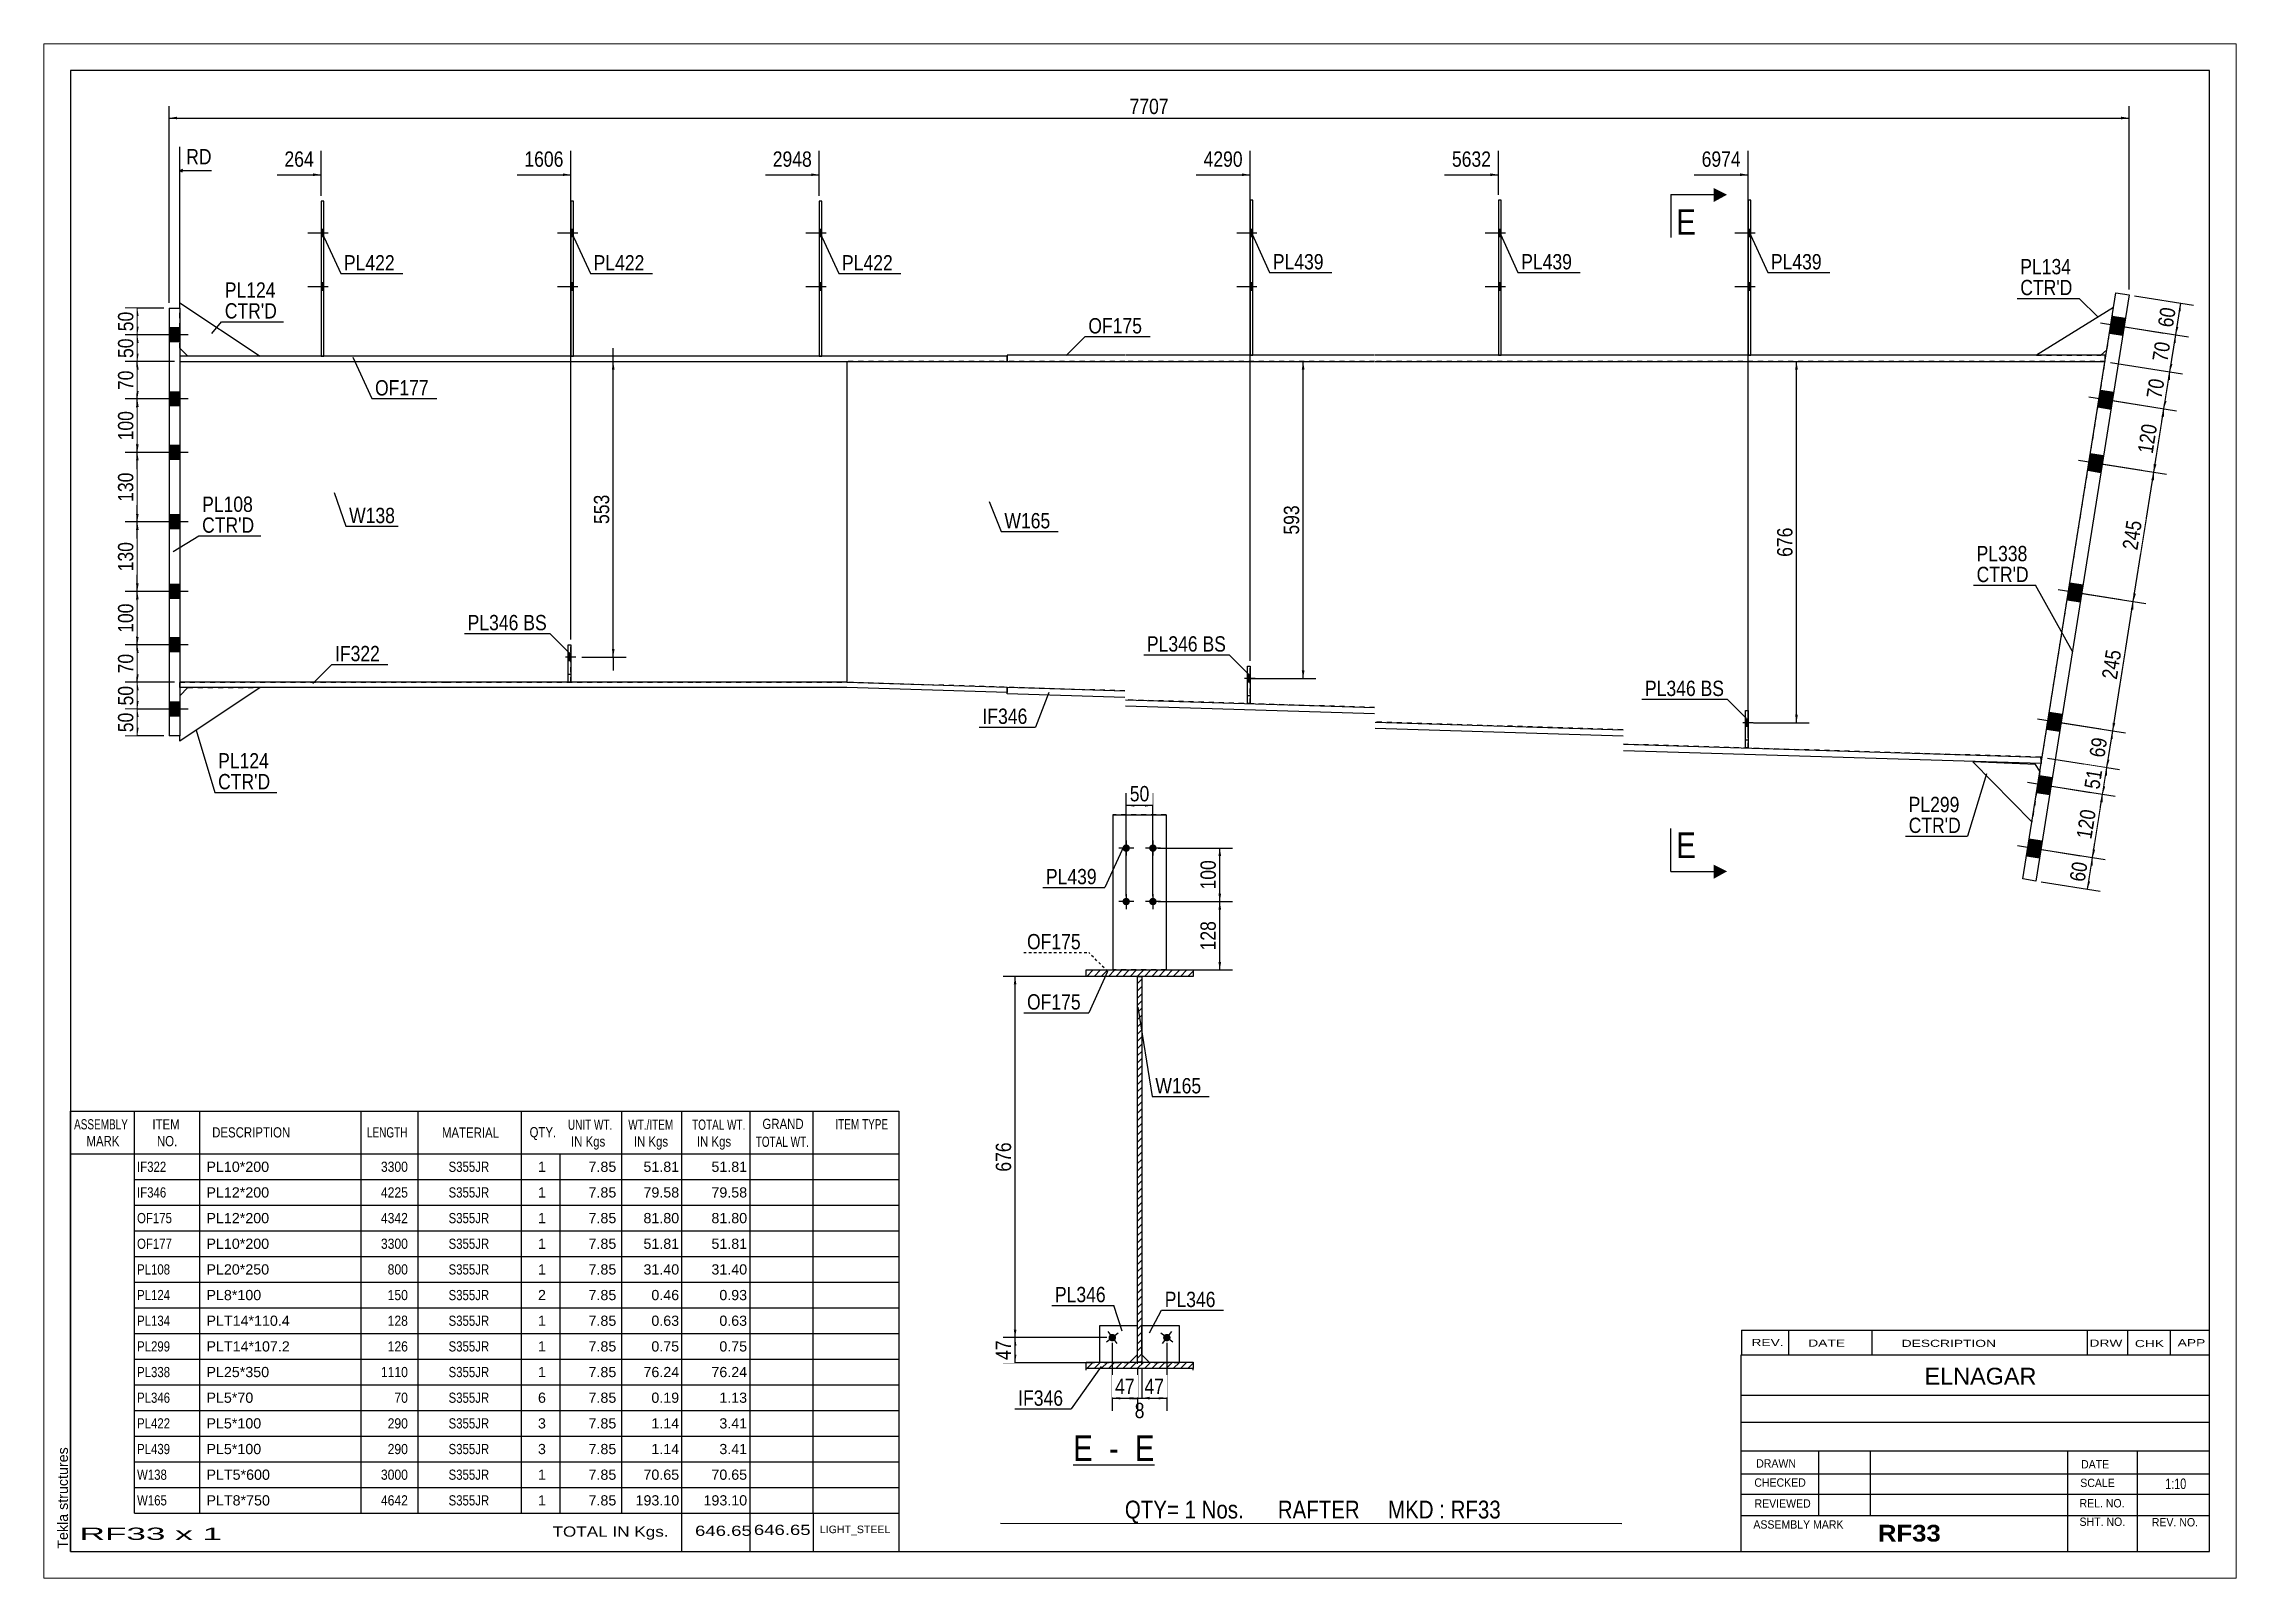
# Paper-space layout 'Layout1' of a CAD drawing. Header units: millimetres. Extents: x 0 to 410, y 0 to 287.
# The model-space entities are those that its viewports show. They can reach past a viewport. Long polylines and large blocks are cut down to what shows.
import ezdxf

# ---------------------------------------------------------------- set-up
doc = ezdxf.new("R2010")
doc.units = ezdxf.units.MM
for name, pattern in [('DXK_LINE_DOT1', [1.8814, 0.9407, -0.9407]), ('DXK_LINE_DOT2', [3.9198, 1.9599, -1.9599]), ('DXK_LINE_DOT4', [0.9408, 0.4704, -0.4704])]:
    doc.linetypes.add(name, pattern=pattern)
doc.layers.add('Viewport layer', color=7, linetype='Continuous', plot=False)
doc.styles.add('Arial', font='ARIAL.TTF', dxfattribs={"height": 0.2})
doc.styles.add('Arial Bold', font='ARIALBD.TTF', dxfattribs={"height": 0.2})
doc.styles.add('Arial Narrow', font='ARIALN.TTF', dxfattribs={"height": 0.2})

# ---------------------------------------------------------------- blocks, each defined once
blk = doc.blocks.new('Unknown-624477018-1210')
at = {"color": 5, "linetype": 'Continuous'}
for p, q in [((379.57, 84.43), (-20.43, 84.43)), ((-20.43, 84.43), (-20.43, -192.57)), ((379.57, -192.57), (379.57, 84.43)), ((-20.43, -192.57), (379.57, -192.57))]:
    blk.add_line(p, q, dxfattribs=at)
at = {"color": 174, "linetype": 'Continuous', "style": 'Arial'}
blk.add_text('Tekla structures', height=1.9102, rotation=90, dxfattribs=at).set_placement((-20.93, -192.07))
blk = doc.blocks.new('Unknown-624477018-13 - 1394')
at = {"color": 7, "linetype": 'Continuous'}
blk.add_line((167.09, -176.39), (182.26, -176.39), dxfattribs=at)
at = {"color": 0, "linetype": 'Continuous'}
blk.add_wipeout([(170.74, -175.64), (170.74, -170.64), (167.09, -170.64), (167.09, -175.64)], dxfattribs=at)
blk.add_wipeout([(177.11, -175.64), (177.11, -170.64), (172.24, -170.64), (172.24, -175.64)], dxfattribs=at)
at = {"color": 6, "linetype": 'Continuous', "style": 'Arial Narrow'}
for s, height, p in [('E', 4.77, (167.09, -175.64)), (' - ', 4.772, (172.24, -175.64))]:
    blk.add_text(s, height=height, dxfattribs=at).set_placement(p)
at = {"color": 0, "linetype": 'Continuous'}
blk.add_wipeout([(182.26, -175.64), (182.26, -170.64), (178.61, -170.64), (178.61, -175.64)], dxfattribs=at)
at = {"color": 6, "linetype": 'Continuous', "style": 'Arial Narrow'}
blk.add_text('E', height=4.77, dxfattribs=at).set_placement((178.61, -175.64))
blk = doc.blocks.new('Part-624477018-1786 - 1591')
at = {"color": 2, "linetype": 'Continuous'}
for p, q in [((26.93, 60), (26.43, 60)), ((26.43, 60), (26.43, 31)), ((26.93, 31), (26.93, 60))]:
    blk.add_line(p, q, dxfattribs=at)
at = {"color": 7, "linetype": 'DXK_LINE_DOT1'}
blk.add_line((26.43, 31), (26.93, 31), dxfattribs=at)
blk = doc.blocks.new('Bolt-624477018-1594 - 1591')
at = {"linetype": 'Continuous'}
blk.add_hatch(color=3, dxfattribs=at).paths.add_polyline_path([(200.15, -29.96), (200.15, -28.56), (199.65, -28.56), (199.65, -29.96)])
at = {"color": 3, "linetype": 'Continuous'}
for p, q in [((200.15, -28.56), (199.65, -28.56)), ((200.95, -29.26), (199.65, -29.26)), ((200.15, -29.96), (199.65, -29.96))]:
    blk.add_line(p, q, dxfattribs=at)
blk = doc.blocks.new('Part-624477018-1618 - 1591')
at = {"color": 2, "linetype": 'Continuous'}
for p, q in [((199.65, -33.96), (199.65, -26.96)), ((199.65, -26.96), (200.15, -26.96)), ((200.15, -26.96), (200.15, -33.96)), ((200.15, -33.96), (199.65, -33.96))]:
    blk.add_line(p, q, dxfattribs=at)
at = {"color": 7, "linetype": 'DXK_LINE_DOT1'}
blk.add_line((199.65, -32.46), (200.15, -32.46), dxfattribs=at)
blk = doc.blocks.new('Part-624477018-6626 - 1591')
at = {"color": 7, "linetype": 'DXK_LINE_DOT1'}
for p, q in [((72.63, -29.97), (72.63, -22.97)), ((72.63, -22.97), (73.13, -22.97)), ((73.13, -29.97), (73.13, -22.97)), ((72.63, -28.47), (73.13, -28.47)), ((73.13, -29.97), (72.63, -29.97))]:
    blk.add_line(p, q, dxfattribs=at)
blk = doc.blocks.new('Bolt-624477018-1595 - 1591')
at = {"color": 3, "linetype": 'DXK_LINE_DOT2'}
for p, q in [((200.15, -28.56), (199.65, -28.56)), ((201.1, -29.26), (197.8, -29.26)), ((200.15, -29.96), (199.65, -29.96))]:
    blk.add_line(p, q, dxfattribs=at)
blk = doc.blocks.new('Bolt-624477018-6633 - 1591')
at = {"color": 3, "linetype": 'DXK_LINE_DOT2'}
for p, q in [((73.13, -24.57), (72.63, -24.57)), ((74.08, -25.27), (70.78, -25.27)), ((73.13, -25.97), (72.63, -25.97))]:
    blk.add_line(p, q, dxfattribs=at)
blk = doc.blocks.new('Bolt-624477018-1596 - 1591')
at = {"linetype": 'Continuous'}
for points in [[(200.65, 53.3), (200.65, 54.7), (200.15, 54.7), (200.15, 53.3)], [(200.65, 53.3), (200.65, 54.7), (200.15, 54.7), (200.15, 53.3)], [(200.65, 43.3), (200.65, 44.7), (200.15, 44.7), (200.15, 43.3)], [(200.65, 43.3), (200.65, 44.7), (200.15, 44.7), (200.15, 43.3)]]:
    blk.add_hatch(color=3, dxfattribs=at).paths.add_polyline_path(points)
at = {"color": 3, "linetype": 'Continuous'}
for p, q in [((201.45, 54), (197.65, 54)), ((201.45, 54), (197.65, 54)), ((200.65, 54.7), (200.15, 54.7)), ((200.65, 54.7), (200.15, 54.7)), ((200.65, 53.3), (200.15, 53.3)), ((200.65, 53.3), (200.15, 53.3)), ((201.45, 44), (197.65, 44)), ((201.45, 44), (197.65, 44)), ((200.65, 44.7), (200.15, 44.7)), ((200.65, 44.7), (200.15, 44.7)), ((200.65, 43.3), (200.15, 43.3)), ((200.65, 43.3), (200.15, 43.3))]:
    blk.add_line(p, q, dxfattribs=at)
blk = doc.blocks.new('Part-624477018-1640 - 1591')
at = {"color": 7, "linetype": 'DXK_LINE_DOT1'}
for p, q in [((199.65, -33.96), (199.65, -26.96)), ((199.65, -26.96), (200.15, -26.96)), ((200.15, -33.96), (200.15, -26.96)), ((200.15, -33.96), (199.65, -33.96))]:
    blk.add_line(p, q, dxfattribs=at)
blk = doc.blocks.new('Part-624477018-1662 - 1591')
at = {"color": 2, "linetype": 'Continuous'}
for p, q in [((200.65, 60.2), (200.15, 60.2)), ((200.15, 60.2), (200.15, 31.2)), ((200.65, 31.2), (200.65, 60.2))]:
    blk.add_line(p, q, dxfattribs=at)
at = {"color": 7, "linetype": 'DXK_LINE_DOT1'}
blk.add_line((200.15, 31.2), (200.65, 31.2), dxfattribs=at)
blk = doc.blocks.new('Part-624477018-1791 - 1591')
at = {"color": 2, "linetype": 'Continuous'}
for p, q in [((120.08, 60), (119.58, 60)), ((119.58, 60), (119.58, 31)), ((120.08, 31), (120.08, 60))]:
    blk.add_line(p, q, dxfattribs=at)
at = {"color": 7, "linetype": 'DXK_LINE_DOT1'}
blk.add_line((119.58, 31), (120.08, 31), dxfattribs=at)
blk = doc.blocks.new('Part-624477018-1667 - 1591')
at = {"color": 2, "linetype": 'Continuous'}
for p, q in [((49.73, 31), (0, 31)), ((0, 30), (49.73, 30)), ((96.43, 31), (49.83, 31)), ((49.83, 30), (96.43, 30)), ((154.75, 31), (96.53, 31)), ((96.53, 30), (154.75, 30)), ((154.75, 30), (154.75, 31))]:
    blk.add_line(p, q, dxfattribs=at)
at = {"color": 7, "linetype": 'DXK_LINE_DOT1'}
blk.add_line((0, 31), (0, 30), dxfattribs=at)
blk = doc.blocks.new('Part-624477018-1796 - 1591')
at = {"color": 2, "linetype": 'Continuous'}
for p, q in [((247.1, 60.2), (246.6, 60.2)), ((246.6, 60.2), (246.6, 31.2)), ((247.1, 31.2), (247.1, 60.2))]:
    blk.add_line(p, q, dxfattribs=at)
at = {"color": 7, "linetype": 'DXK_LINE_DOT1'}
blk.add_line((246.6, 31.2), (247.1, 31.2), dxfattribs=at)
blk = doc.blocks.new('Part-624477018-1874 - 1591')
at = {"color": 2, "linetype": 'Continuous'}
for p, q in [((154.71, -32.13), (154.75, -30.93)), ((176.75, -32.81), (154.71, -32.13)), ((154.75, -30.93), (176.75, -31.61)), ((176.85, -33.27), (223.45, -34.72)), ((223.45, -35.92), (176.85, -34.47)), ((223.55, -37.44), (269.9, -38.87)), ((269.9, -40.07), (223.55, -38.64)), ((270, -41.58), (347.99, -44)), ((348.09, -45.2), (270, -42.79)), ((347.99, -44), (348.09, -45.19))]:
    blk.add_line(p, q, dxfattribs=at)
at = {"color": 7, "linetype": 'DXK_LINE_DOT1'}
for p in [(348.09, -45.19), (348.09, -45.2)]:
    blk.add_line(p, (348.09, -45.2), dxfattribs=at)
blk = doc.blocks.new('Part-624477018-1689 - 1591')
at = {"color": 2, "linetype": 'Continuous'}
for p, q in [((176.75, 31.2), (154.75, 31.2)), ((154.75, 31.2), (154.75, 30)), ((154.75, 30), (176.75, 30)), ((223.45, 31.2), (176.85, 31.2)), ((176.85, 30), (223.45, 30)), ((269.9, 31.2), (223.55, 31.2)), ((223.55, 30), (269.9, 30)), ((360.05, 31.2), (270, 31.2)), ((270, 30), (360.05, 30)), ((360.05, 30), (360.05, 31.2))]:
    blk.add_line(p, q, dxfattribs=at)
blk = doc.blocks.new('Bolt-624477018-1810 - 1591')
at = {"linetype": 'Continuous'}
for points in [[(293.8, 53.3), (293.8, 54.7), (293.3, 54.7), (293.3, 53.3)], [(293.8, 53.3), (293.8, 54.7), (293.3, 54.7), (293.3, 53.3)], [(293.8, 43.3), (293.8, 44.7), (293.3, 44.7), (293.3, 43.3)], [(293.8, 43.3), (293.8, 44.7), (293.3, 44.7), (293.3, 43.3)]]:
    blk.add_hatch(color=3, dxfattribs=at).paths.add_polyline_path(points)
at = {"color": 3, "linetype": 'Continuous'}
for p, q in [((294.6, 54), (290.8, 54)), ((294.6, 54), (290.8, 54)), ((293.8, 54.7), (293.3, 54.7)), ((293.8, 54.7), (293.3, 54.7)), ((293.8, 53.3), (293.3, 53.3)), ((293.8, 53.3), (293.3, 53.3)), ((294.6, 44), (290.8, 44)), ((294.6, 44), (290.8, 44)), ((293.8, 44.7), (293.3, 44.7)), ((293.8, 44.7), (293.3, 44.7)), ((293.8, 43.3), (293.3, 43.3)), ((293.8, 43.3), (293.3, 43.3))]:
    blk.add_line(p, q, dxfattribs=at)
blk = doc.blocks.new('Part-624477018-1694 - 1591')
at = {"color": 2, "linetype": 'Continuous'}
for p, q in [((124.75, 30), (124.75, -30)), ((348.28, -44.01), (347.99, -44))]:
    blk.add_line(p, q, dxfattribs=at)
at = {"color": 7, "linetype": 'DXK_LINE_DOT1'}
for p, q in [((176.75, 30), (124.75, 30)), ((223.45, 30), (176.85, 30)), ((269.9, 30), (223.55, 30)), ((360.05, 30), (270, 30)), ((348.28, -44.01), (360.05, 30)), ((176.75, -31.61), (124.75, -30)), ((223.45, -34.72), (176.85, -33.27)), ((269.9, -38.87), (223.55, -37.44)), ((347.99, -44), (270, -41.58))]:
    blk.add_line(p, q, dxfattribs=at)
blk = doc.blocks.new('Bolt-624477018-1808 - 1591')
at = {"linetype": 'Continuous'}
blk.add_hatch(color=3, dxfattribs=at).paths.add_polyline_path([(293.3, -38.27), (293.3, -36.87), (292.8, -36.87), (292.8, -38.27)])
at = {"color": 3, "linetype": 'Continuous'}
for p, q in [((293.3, -36.87), (292.8, -36.87)), ((294.1, -37.57), (292.8, -37.57)), ((293.3, -38.27), (292.8, -38.27))]:
    blk.add_line(p, q, dxfattribs=at)
blk = doc.blocks.new('Part-624477018-1699 - 1591')
at = {"color": 2, "linetype": 'Continuous'}
for p, q in [((49.73, -30), (0, -30)), ((49.73, -31), (0, -31)), ((96.43, -30), (49.83, -30)), ((96.43, -31), (49.83, -31)), ((124.75, -30), (96.53, -30)), ((124.73, -31), (96.53, -31)), ((154.72, -31.93), (124.73, -31)), ((124.75, -30), (154.75, -30.93)), ((154.75, -30.93), (154.72, -31.93))]:
    blk.add_line(p, q, dxfattribs=at)
at = {"color": 7, "linetype": 'DXK_LINE_DOT1'}
blk.add_line((0, -31), (0, -30), dxfattribs=at)
blk = doc.blocks.new('Bolt-624477018-1811 - 1591')
at = {"linetype": 'Continuous'}
for points in [[(-2, 36.3), (-2, 33.7), (0, 33.7), (0, 36.3)], [(-2, 36.3), (-2, 33.7), (0, 33.7), (0, 36.3)], [(-2, 24.3), (-2, 21.7), (0, 21.7), (0, 24.3)], [(-2, 24.3), (-2, 21.7), (0, 21.7), (0, 24.3)], [(-2, 14.3), (-2, 11.7), (0, 11.7), (0, 14.3)], [(-2, 14.3), (-2, 11.7), (0, 11.7), (0, 14.3)], [(-2, 1.3), (-2, -1.3), (0, -1.3), (0, 1.3)], [(-2, 1.3), (-2, -1.3), (0, -1.3), (0, 1.3)], [(-2, -11.7), (-2, -14.3), (0, -14.3), (0, -11.7)], [(-2, -11.7), (-2, -14.3), (0, -14.3), (0, -11.7)], [(-2, -21.7), (-2, -24.3), (0, -24.3), (0, -21.7)], [(-2, -21.7), (-2, -24.3), (0, -24.3), (0, -21.7)], [(-2, -33.7), (-2, -36.3), (0, -36.3), (0, -33.7)], [(-2, -33.7), (-2, -36.3), (0, -36.3), (0, -33.7)]]:
    blk.add_hatch(color=3, dxfattribs=at).paths.add_polyline_path(points)
at = {"color": 3, "linetype": 'Continuous'}
for p, q in [((1.59, 35), (-9, 35)), ((1.59, 35), (-9, 35)), ((0, 36.3), (-2, 36.3)), ((0, 36.3), (-2, 36.3)), ((0, 33.7), (-2, 33.7)), ((0, 33.7), (-2, 33.7)), ((1.59, 23), (-9, 23)), ((1.59, 23), (-9, 23)), ((0, 24.3), (-2, 24.3)), ((0, 24.3), (-2, 24.3)), ((0, 21.7), (-2, 21.7)), ((0, 21.7), (-2, 21.7)), ((1.59, 13), (-9, 13)), ((1.59, 13), (-9, 13)), ((0, 14.3), (-2, 14.3)), ((0, 14.3), (-2, 14.3)), ((0, 11.7), (-2, 11.7)), ((0, 11.7), (-2, 11.7)), ((1.59, 0), (-9, 0)), ((1.59, 0), (-9, 0)), ((0, 1.3), (-2, 1.3)), ((0, 1.3), (-2, 1.3)), ((0, -1.3), (-2, -1.3)), ((0, -1.3), (-2, -1.3)), ((0, -11.7), (-2, -11.7)), ((0, -11.7), (-2, -11.7)), ((1.59, -13), (-9, -13)), ((1.59, -13), (-9, -13)), ((0, -14.3), (-2, -14.3)), ((0, -14.3), (-2, -14.3)), ((1.59, -23), (-9, -23)), ((1.59, -23), (-9, -23)), ((0, -21.7), (-2, -21.7)), ((0, -21.7), (-2, -21.7)), ((0, -24.3), (-2, -24.3)), ((0, -24.3), (-2, -24.3)), ((1.59, -35), (-9, -35)), ((1.59, -35), (-9, -35)), ((0, -33.7), (-2, -33.7)), ((0, -33.7), (-2, -33.7)), ((0, -36.3), (-2, -36.3)), ((0, -36.3), (-2, -36.3))]:
    blk.add_line(p, q, dxfattribs=at)
blk = doc.blocks.new('Part-624477018-1752 - 1591')
at = {"color": 2, "linetype": 'Continuous'}
for p, q in [((344.66, -66.78), (362.09, 42.84)), ((364.56, 42.45), (347.13, -67.18)), ((362.09, 42.84), (364.56, 42.45)), ((347.13, -67.18), (344.66, -66.78))]:
    blk.add_line(p, q, dxfattribs=at)
blk = doc.blocks.new('Part-624477018-1781 - 1591')
at = {"color": 2, "linetype": 'Continuous'}
for p, q in [((361.65, 40.09), (347.24, 31.2)), ((359.24, 31.2), (360.4, 32.19))]:
    blk.add_line(p, q, dxfattribs=at)
at = {"color": 7, "linetype": 'DXK_LINE_DOT1'}
for p, q in [((360.4, 32.19), (361.65, 40.09)), ((347.24, 31.2), (359.24, 31.2))]:
    blk.add_line(p, q, dxfattribs=at)
blk = doc.blocks.new('Part-624477018-1937 - 1591')
at = {"color": 2, "linetype": 'Continuous'}
for p, q in [((-2, 40), (0, 40)), ((-2, 40), (-2, -40)), ((0, 40), (0, -40)), ((0, -40), (-2, -40))]:
    blk.add_line(p, q, dxfattribs=at)
blk = doc.blocks.new('Bolt-624477018-1809 - 1591')
at = {"color": 3, "linetype": 'DXK_LINE_DOT2'}
for p, q in [((293.3, -36.87), (292.8, -36.87)), ((294.25, -37.57), (290.95, -37.57)), ((293.3, -38.27), (292.8, -38.27))]:
    blk.add_line(p, q, dxfattribs=at)
blk = doc.blocks.new('Bolt-624477018-1812 - 1591')
at = {"linetype": 'Continuous'}
for points in [[(247.1, 53.3), (247.1, 54.7), (246.6, 54.7), (246.6, 53.3)], [(247.1, 53.3), (247.1, 54.7), (246.6, 54.7), (246.6, 53.3)], [(247.1, 43.3), (247.1, 44.7), (246.6, 44.7), (246.6, 43.3)], [(247.1, 43.3), (247.1, 44.7), (246.6, 44.7), (246.6, 43.3)]]:
    blk.add_hatch(color=3, dxfattribs=at).paths.add_polyline_path(points)
at = {"color": 3, "linetype": 'Continuous'}
for p, q in [((247.9, 54), (244.1, 54)), ((247.9, 54), (244.1, 54)), ((247.1, 54.7), (246.6, 54.7)), ((247.1, 54.7), (246.6, 54.7)), ((247.1, 53.3), (246.6, 53.3)), ((247.1, 53.3), (246.6, 53.3)), ((247.9, 44), (244.1, 44)), ((247.9, 44), (244.1, 44)), ((247.1, 44.7), (246.6, 44.7)), ((247.1, 44.7), (246.6, 44.7)), ((247.1, 43.3), (246.6, 43.3)), ((247.1, 43.3), (246.6, 43.3))]:
    blk.add_line(p, q, dxfattribs=at)
blk = doc.blocks.new('Bolt-624477018-1813 - 1591')
at = {"linetype": 'Continuous'}
for points in [[(120.08, 53.3), (120.08, 54.7), (119.58, 54.7), (119.58, 53.3)], [(120.08, 53.3), (120.08, 54.7), (119.58, 54.7), (119.58, 53.3)], [(120.08, 43.3), (120.08, 44.7), (119.58, 44.7), (119.58, 43.3)], [(120.08, 43.3), (120.08, 44.7), (119.58, 44.7), (119.58, 43.3)]]:
    blk.add_hatch(color=3, dxfattribs=at).paths.add_polyline_path(points)
at = {"color": 3, "linetype": 'Continuous'}
for p, q in [((120.88, 54), (117.08, 54)), ((120.88, 54), (117.08, 54)), ((120.08, 54.7), (119.58, 54.7)), ((120.08, 54.7), (119.58, 54.7)), ((120.08, 53.3), (119.58, 53.3)), ((120.08, 53.3), (119.58, 53.3)), ((120.88, 44), (117.08, 44)), ((120.88, 44), (117.08, 44)), ((120.08, 44.7), (119.58, 44.7)), ((120.08, 44.7), (119.58, 44.7)), ((120.08, 43.3), (119.58, 43.3)), ((120.08, 43.3), (119.58, 43.3))]:
    blk.add_line(p, q, dxfattribs=at)
blk = doc.blocks.new('Bolt-624477018-1814 - 1591')
at = {"linetype": 'Continuous'}
for points in [[(26.93, 53.3), (26.93, 54.7), (26.43, 54.7), (26.43, 53.3)], [(26.93, 53.3), (26.93, 54.7), (26.43, 54.7), (26.43, 53.3)], [(26.93, 43.3), (26.93, 44.7), (26.43, 44.7), (26.43, 43.3)], [(26.93, 43.3), (26.93, 44.7), (26.43, 44.7), (26.43, 43.3)]]:
    blk.add_hatch(color=3, dxfattribs=at).paths.add_polyline_path(points)
at = {"color": 3, "linetype": 'Continuous'}
for p, q in [((27.73, 54), (23.93, 54)), ((27.73, 54), (23.93, 54)), ((26.93, 54.7), (26.43, 54.7)), ((26.93, 54.7), (26.43, 54.7)), ((26.93, 53.3), (26.43, 53.3)), ((26.93, 53.3), (26.43, 53.3)), ((27.73, 44), (23.93, 44)), ((27.73, 44), (23.93, 44)), ((26.93, 44.7), (26.43, 44.7)), ((26.93, 44.7), (26.43, 44.7)), ((26.93, 43.3), (26.43, 43.3)), ((26.93, 43.3), (26.43, 43.3))]:
    blk.add_line(p, q, dxfattribs=at)
blk = doc.blocks.new('Bolt-624477018-1815 - 1591')
at = {"linetype": 'Continuous'}
for points in [[(361.4, 38.49), (360.9, 35.33), (363.36, 34.94), (363.87, 38.1)], [(361.4, 38.49), (360.9, 35.33), (363.36, 34.94), (363.87, 38.1)], [(359.2, 24.67), (358.7, 21.51), (361.17, 21.11), (361.67, 24.27)], [(359.2, 24.67), (358.7, 21.51), (361.17, 21.11), (361.67, 24.27)], [(357.31, 12.82), (356.81, 9.66), (359.28, 9.26), (359.78, 12.42)], [(357.31, 12.82), (356.81, 9.66), (359.28, 9.26), (359.78, 12.42)], [(353.47, -11.38), (352.96, -14.54), (355.43, -14.93), (355.94, -11.77)], [(353.47, -11.38), (352.96, -14.54), (355.43, -14.93), (355.94, -11.77)], [(349.62, -35.58), (349.12, -38.74), (351.59, -39.13), (352.09, -35.97)], [(349.62, -35.58), (349.12, -38.74), (351.59, -39.13), (352.09, -35.97)], [(347.74, -47.43), (347.23, -50.59), (349.7, -50.98), (350.2, -47.82)], [(347.74, -47.43), (347.23, -50.59), (349.7, -50.98), (350.2, -47.82)], [(345.85, -59.28), (345.35, -62.44), (347.82, -62.83), (348.32, -59.67)], [(345.85, -59.28), (345.35, -62.44), (347.82, -62.83), (348.32, -59.67)]]:
    blk.add_hatch(color=3, dxfattribs=at).paths.add_polyline_path(points)
at = {"color": 3, "linetype": 'Continuous'}
for p, q in [((359.2, 37.22), (371.02, 35.34)), ((359.2, 37.22), (371.02, 35.34)), ((361.4, 38.49), (363.87, 38.1)), ((361.4, 38.49), (363.87, 38.1)), ((360.9, 35.33), (363.36, 34.94)), ((360.9, 35.33), (363.36, 34.94)), ((359.2, 24.67), (361.67, 24.27)), ((359.2, 24.67), (361.67, 24.27)), ((357, 23.4), (368.82, 21.52)), ((357, 23.4), (368.82, 21.52)), ((358.7, 21.51), (361.17, 21.11)), ((358.7, 21.51), (361.17, 21.11)), ((357.31, 12.82), (359.78, 12.42)), ((357.31, 12.82), (359.78, 12.42)), ((355.11, 11.55), (366.94, 9.67)), ((355.11, 11.55), (366.94, 9.67)), ((356.81, 9.66), (359.28, 9.26)), ((356.81, 9.66), (359.28, 9.26)), ((353.47, -11.38), (355.94, -11.77)), ((353.47, -11.38), (355.94, -11.77)), ((351.27, -12.65), (363.09, -14.53)), ((351.27, -12.65), (363.09, -14.53)), ((352.96, -14.54), (355.43, -14.93)), ((352.96, -14.54), (355.43, -14.93)), ((347.42, -36.85), (359.24, -38.73)), ((347.42, -36.85), (359.24, -38.73)), ((349.62, -35.58), (352.09, -35.97)), ((349.62, -35.58), (352.09, -35.97)), ((349.12, -38.74), (351.59, -39.13)), ((349.12, -38.74), (351.59, -39.13)), ((345.53, -48.7), (357.36, -50.58)), ((345.53, -48.7), (357.36, -50.58)), ((347.74, -47.43), (350.2, -47.82)), ((347.74, -47.43), (350.2, -47.82)), ((347.23, -50.59), (349.7, -50.98)), ((347.23, -50.59), (349.7, -50.98)), ((343.65, -60.55), (355.48, -62.43)), ((343.65, -60.55), (355.48, -62.43)), ((345.85, -59.28), (348.32, -59.67)), ((345.85, -59.28), (348.32, -59.67)), ((345.35, -62.44), (347.82, -62.83)), ((345.35, -62.44), (347.82, -62.83))]:
    blk.add_line(p, q, dxfattribs=at)
blk = doc.blocks.new('Part-624477018-1908 - 1591')
at = {"color": 2, "linetype": 'Continuous'}
for p, q in [((0, 40), (0, 41)), ((0, 41), (15, 31)), ((1.5, 31), (0, 32.5))]:
    blk.add_line(p, q, dxfattribs=at)
at = {"color": 7, "linetype": 'DXK_LINE_DOT1'}
for p, q in [((0, 32.5), (0, 40)), ((15, 31), (1.5, 31))]:
    blk.add_line(p, q, dxfattribs=at)
blk = doc.blocks.new('Part-624477018-1844 - 1591')
at = {"color": 2, "linetype": 'Continuous'}
for p, q in [((346.36, -56.1), (335.34, -44.87)), ((347.07, -45.35), (335.34, -44.87)), ((347.86, -46.65), (347.07, -45.35))]:
    blk.add_line(p, q, dxfattribs=at)
at = {"color": 7, "linetype": 'DXK_LINE_DOT1'}
blk.add_line((347.86, -46.65), (346.36, -56.1), dxfattribs=at)
blk = doc.blocks.new('Part-624477018-1849 - 1591')
at = {"color": 7, "linetype": 'DXK_LINE_DOT1'}
for p, q in [((0, 30), (0, -30)), ((0, 30), (49.73, 30)), ((49.83, 30), (96.43, 30)), ((96.53, 30), (124.75, 30)), ((124.75, 30), (124.75, -30)), ((0, -30), (49.73, -30)), ((49.83, -30), (96.43, -30)), ((96.53, -30), (124.75, -30))]:
    blk.add_line(p, q, dxfattribs=at)
blk = doc.blocks.new('Part-624477018-6625 - 1591')
at = {"color": 2, "linetype": 'Continuous'}
for p, q in [((73.63, 60), (73.13, 60)), ((73.13, 60), (73.13, 31)), ((73.63, 31), (73.63, 60))]:
    blk.add_line(p, q, dxfattribs=at)
at = {"color": 7, "linetype": 'DXK_LINE_DOT1'}
blk.add_line((73.13, 31), (73.63, 31), dxfattribs=at)
blk = doc.blocks.new('Part-624477018-1859 - 1591')
at = {"color": 2, "linetype": 'Continuous'}
for p, q in [((292.8, -42.27), (292.8, -35.27)), ((292.8, -35.27), (293.3, -35.27)), ((293.3, -35.27), (293.3, -42.27)), ((293.3, -42.27), (292.8, -42.27))]:
    blk.add_line(p, q, dxfattribs=at)
at = {"color": 7, "linetype": 'DXK_LINE_DOT1'}
blk.add_line((292.8, -40.77), (293.3, -40.77), dxfattribs=at)
blk = doc.blocks.new('Part-624477018-1864 - 1591')
at = {"color": 7, "linetype": 'DXK_LINE_DOT1'}
for p, q in [((292.8, -42.27), (292.8, -35.27)), ((292.8, -35.27), (293.3, -35.27)), ((293.3, -42.27), (293.3, -35.27)), ((293.3, -42.27), (292.8, -42.27))]:
    blk.add_line(p, q, dxfattribs=at)
blk = doc.blocks.new('Part-624477018-1869 - 1591')
at = {"color": 2, "linetype": 'Continuous'}
for p, q in [((293.8, 60.2), (293.3, 60.2)), ((293.3, 60.2), (293.3, 31.2)), ((293.8, 31.2), (293.8, 60.2))]:
    blk.add_line(p, q, dxfattribs=at)
at = {"color": 7, "linetype": 'DXK_LINE_DOT1'}
blk.add_line((293.3, 31.2), (293.8, 31.2), dxfattribs=at)
blk = doc.blocks.new('Part-624477018-1903 - 1591')
at = {"color": 2, "linetype": 'Continuous'}
for p, q in [((15, -31), (0, -41)), ((1.5, -31), (0, -32.5)), ((0, -41), (0, -40))]:
    blk.add_line(p, q, dxfattribs=at)
at = {"color": 7, "linetype": 'DXK_LINE_DOT1'}
for p, q in [((0, -32.5), (0, -40)), ((1.5, -31), (15, -31))]:
    blk.add_line(p, q, dxfattribs=at)
blk = doc.blocks.new('Bolt-624477018-6632 - 1591')
at = {"linetype": 'Continuous'}
for points in [[(73.63, 53.3), (73.63, 54.7), (73.13, 54.7), (73.13, 53.3)], [(73.63, 53.3), (73.63, 54.7), (73.13, 54.7), (73.13, 53.3)], [(73.63, 43.3), (73.63, 44.7), (73.13, 44.7), (73.13, 43.3)], [(73.63, 43.3), (73.63, 44.7), (73.13, 44.7), (73.13, 43.3)]]:
    blk.add_hatch(color=3, dxfattribs=at).paths.add_polyline_path(points)
at = {"color": 3, "linetype": 'Continuous'}
for p, q in [((74.43, 54), (70.63, 54)), ((74.43, 54), (70.63, 54)), ((73.63, 54.7), (73.13, 54.7)), ((73.63, 54.7), (73.13, 54.7)), ((73.63, 53.3), (73.13, 53.3)), ((73.63, 53.3), (73.13, 53.3)), ((74.43, 44), (70.63, 44)), ((74.43, 44), (70.63, 44)), ((73.63, 44.7), (73.13, 44.7)), ((73.63, 44.7), (73.13, 44.7)), ((73.63, 43.3), (73.13, 43.3)), ((73.63, 43.3), (73.13, 43.3))]:
    blk.add_line(p, q, dxfattribs=at)
blk = doc.blocks.new('Part-624477018-6629 - 1591')
at = {"color": 2, "linetype": 'Continuous'}
for p, q in [((72.63, -29.97), (72.63, -22.97)), ((72.63, -22.97), (73.13, -22.97)), ((73.13, -22.97), (73.13, -29.97)), ((73.13, -29.97), (72.63, -29.97))]:
    blk.add_line(p, q, dxfattribs=at)
blk = doc.blocks.new('Bolt-624477018-6636 - 1591')
at = {"linetype": 'Continuous'}
blk.add_hatch(color=3, dxfattribs=at).paths.add_polyline_path([(73.13, -25.97), (73.13, -24.57), (72.63, -24.57), (72.63, -25.97)])
at = {"color": 3, "linetype": 'Continuous'}
for p, q in [((73.13, -24.57), (72.63, -24.57)), ((73.93, -25.27), (72.63, -25.27)), ((73.13, -25.97), (72.63, -25.97))]:
    blk.add_line(p, q, dxfattribs=at)
blk = doc.blocks.new('Bolt-624477018-1450 - 1394')
at = {"linetype": 'Continuous'}
for points in [[(177.69, -61.01, -1), (176.29, -61.01, -1)], [(182.69, -61.01, -1), (181.29, -61.01, -1)], [(177.69, -71.01, -1), (176.29, -71.01, -1)], [(182.69, -71.01, -1), (181.29, -71.01, -1)]]:
    blk.add_hatch(color=3, dxfattribs=at).paths.add_polyline_path(points)
at = {"color": 3, "linetype": 'Continuous'}
for p, q in [((178.39, -61.01), (175.59, -61.01)), ((176.99, -59.61), (176.99, -62.41)), ((183.39, -61.01), (180.59, -61.01)), ((181.99, -59.61), (181.99, -62.41)), ((176.99, -69.61), (176.99, -72.41)), ((181.99, -69.61), (181.99, -72.41)), ((178.39, -71.01), (175.59, -71.01)), ((183.39, -71.01), (180.59, -71.01))]:
    blk.add_line(p, q, dxfattribs=at)
blk = doc.blocks.new('Part-624477018-1490 - 1394')
at = {"color": 2, "linetype": 'Continuous'}
for p, q in [((179.92, -155.78), (179.92, -150.28)), ((179.92, -150.28), (186.92, -150.28)), ((186.92, -150.28), (186.92, -157.15)), ((181.29, -157.15), (179.92, -155.78))]:
    blk.add_line(p, q, dxfattribs=at)
at = {"color": 7, "linetype": 'DXK_LINE_DOT1'}
for p, q in [((179.92, -150.28), (186.92, -150.28)), ((181.42, -157.28), (181.29, -157.15)), ((186.92, -157.28), (181.42, -157.28)), ((186.92, -157.15), (186.92, -157.28))]:
    blk.add_line(p, q, dxfattribs=at)
blk = doc.blocks.new('Part-624477018-1426 - 1394')
at = {"linetype": 'Continuous'}
h = blk.add_hatch(dxfattribs=at)
h.set_pattern_fill('', scale=0.3, style=0, pattern_type=0)
h.set_pattern_definition([(45, (169.49, -157.1495), (-0.67352, 0.67352), [])])
h.paths.add_polyline_path([(189.49, -157.15), (169.49, -157.15), (169.49, -158.35), (189.49, -158.35)])
at = {"color": 7, "linetype": 'DXK_LINE_DOT1'}
for p, q in [((169.49, -157.49), (169.49, -157.15)), ((189.49, -157.49), (189.49, -157.15))]:
    blk.add_line(p, q, dxfattribs=at)
at = {"color": 2, "linetype": 'Continuous'}
for p, q in [((169.49, -157.15), (189.49, -157.15)), ((169.49, -158.35), (169.49, -157.15)), ((169.49, -158.69), (169.49, -158.35)), ((189.49, -158.35), (169.49, -158.35)), ((189.49, -157.15), (189.49, -158.35)), ((189.49, -158.69), (189.49, -158.35))]:
    blk.add_line(p, q, dxfattribs=at)
blk = doc.blocks.new('Bolt-624477018-1451 - 1394')
at = {"linetype": 'Continuous'}
blk.add_hatch(color=3, dxfattribs=at).paths.add_polyline_path([(174.95, -152.15, -1), (173.83, -153, -1)])
at = {"color": 3, "linetype": 'Continuous'}
for p, q in [((173.54, -151.46), (175.24, -153.69)), ((175.5, -151.73), (173.28, -153.43))]:
    blk.add_line(p, q, dxfattribs=at)
blk = doc.blocks.new('Part-624477018-1427 - 1394')
at = {"color": 2, "linetype": 'Continuous'}
for p, q in [((174.49, -54.81), (184.49, -54.81)), ((174.49, -54.81), (174.49, -83.81)), ((184.49, -54.81), (184.49, -83.81))]:
    blk.add_line(p, q, dxfattribs=at)
at = {"color": 7, "linetype": 'DXK_LINE_DOT1'}
for p, q in [((184.49, -54.81), (174.49, -54.81)), ((184.49, -83.81), (174.49, -83.81))]:
    blk.add_line(p, q, dxfattribs=at)
blk = doc.blocks.new('Part-624477018-1449 - 1394')
at = {"color": 2, "linetype": 'Continuous'}
for p, q in [((172.06, -150.28), (179.06, -150.28)), ((172.06, -157.15), (172.06, -150.28)), ((179.06, -150.28), (179.06, -155.78)), ((177.69, -157.15), (179.06, -155.78))]:
    blk.add_line(p, q, dxfattribs=at)
at = {"color": 7, "linetype": 'DXK_LINE_DOT1'}
for p, q in [((172.06, -150.28), (179.06, -150.28)), ((172.06, -157.28), (172.06, -157.15)), ((177.56, -157.28), (172.06, -157.28)), ((177.69, -157.15), (177.56, -157.28))]:
    blk.add_line(p, q, dxfattribs=at)
blk = doc.blocks.new('Bolt-624477018-1452 - 1394')
at = {"linetype": 'Continuous'}
blk.add_hatch(color=3, dxfattribs=at).paths.add_polyline_path([(185.15, -153, -1), (184.03, -152.15, -1)])
at = {"color": 3, "linetype": 'Continuous'}
for p, q in [((185.44, -151.46), (183.74, -153.69)), ((185.7, -153.43), (183.48, -151.73))]:
    blk.add_line(p, q, dxfattribs=at)
blk = doc.blocks.new('Part-624477018-1462 - 1394')
at = {"linetype": 'Continuous'}
h = blk.add_hatch(dxfattribs=at)
h.set_pattern_fill('', scale=0.3, style=0, pattern_type=0)
h.set_pattern_definition([(45, (169.49, -83.8083), (-0.67352, 0.67352), [])])
h.paths.add_polyline_path([(189.49, -83.81), (169.49, -83.81), (169.49, -85.01), (189.49, -85.01)])
at = {"color": 2, "linetype": 'Continuous'}
for p, q in [((169.49, -83.81), (189.49, -83.81)), ((169.49, -85.01), (169.49, -83.81)), ((189.49, -85.01), (169.49, -85.01)), ((189.49, -83.81), (189.49, -85.01))]:
    blk.add_line(p, q, dxfattribs=at)
blk = doc.blocks.new('Part-624477018-1484 - 1394')
at = {"linetype": 'Continuous'}
h = blk.add_hatch(dxfattribs=at)
h.set_pattern_fill('', scale=0.3, style=0, pattern_type=0)
h.set_pattern_definition([(45, (179.09, -85.0083), (-0.673519, 0.673519), [])])
h.paths.add_polyline_path([(179.89, -85.01), (179.09, -85.01), (179.09, -157.15), (179.89, -157.15)])
at = {"color": 2, "linetype": 'Continuous'}
for p, q in [((179.09, -85.01), (179.89, -85.01)), ((179.09, -157.15), (179.09, -85.01)), ((179.89, -85.01), (179.89, -157.15)), ((179.89, -157.15), (179.09, -157.15))]:
    blk.add_line(p, q, dxfattribs=at)
at = {"color": 7, "linetype": 'DXK_LINE_DOT1'}
for p, q in [((179.09, -157.49), (179.09, -157.15)), ((179.89, -157.49), (179.89, -157.15))]:
    blk.add_line(p, q, dxfattribs=at)
blk = doc.blocks.new('StraightDimension-624477018-6960 - 1591')
at = {"linetype": 'Continuous'}
for points in [[(361, -40.53), (361.49, -39.09), (361.5, -40.61)], [(360.88, -44.49), (360.4, -45.94), (360.39, -44.41)]]:
    blk.add_hatch(color=7, dxfattribs=at).paths.add_polyline_path(points)
at = {"color": 7, "linetype": 'Continuous'}
for p, q in [((350.36, -37.32), (363.86, -39.47)), ((360.4, -45.94), (361.49, -39.09)), ((349.27, -44.17), (362.77, -46.31))]:
    blk.add_line(p, q, dxfattribs=at)
at = {"color": 0}
blk.add_wipeout([(361.18, -40.09), (357.03, -39.43), (356.26, -44.23), (360.41, -44.89)], dxfattribs=at)
at = {"color": 3, "style": 'Arial Narrow'}
blk.add_text('69', height=2.863, rotation=80.9647, dxfattribs=at).set_placement((359.91, -44.2))
blk = doc.blocks.new('StraightDimension-624477018-8033 - 1591')
at = {"linetype": 'Continuous'}
blk.add_hatch(color=7, dxfattribs=at).paths.add_polyline_path([(71.63, 65.19), (73.13, 64.94), (71.63, 64.69)])
at = {"color": 7, "linetype": 'Continuous'}
for p, q in [((73.13, -21.97), (73.13, 69.44)), ((63.06, 64.94), (73.13, 64.94))]:
    blk.add_line(p, q, dxfattribs=at)
at = {"color": 0}
blk.add_wipeout([(72.35, 65.84), (72.35, 70.04), (63.84, 70.04), (63.84, 65.84)], dxfattribs=at)
at = {"color": 3, "style": 'Arial Narrow'}
blk.add_text('1606', height=2.863, dxfattribs=at).set_placement((64.44, 66.44))
blk = doc.blocks.new('StraightDimension-624477018-2055 - 1591')
at = {"linetype": 'Continuous'}
for points in [[(302.09, 28.5), (302.34, 30), (302.59, 28.5)], [(302.59, -36.07), (302.34, -37.57), (302.09, -36.07)]]:
    blk.add_hatch(color=7, dxfattribs=at).paths.add_polyline_path(points)
at = {"color": 7, "linetype": 'Continuous'}
for p, q in [((296.12, 30), (304.74, 30)), ((302.34, -37.57), (302.34, 30)), ((294.3, -37.57), (304.74, -37.57))]:
    blk.add_line(p, q, dxfattribs=at)
at = {"color": 0}
blk.add_wipeout([(302.19, -0.44), (297.99, -0.44), (297.99, -7.13), (302.19, -7.13)], dxfattribs=at)
at = {"color": 3, "style": 'Arial Narrow'}
blk.add_text('676', height=2.863, rotation=90.0002, dxfattribs=at).set_placement((301.59, -6.53))
blk = doc.blocks.new('StraightDimension-624477018-2142 - 1591')
at = {"linetype": 'Continuous'}
for points in [[(-0.5, 75.3), (-2, 75.55), (-0.5, 75.8)], [(363.06, 75.8), (364.56, 75.55), (363.06, 75.3)]]:
    blk.add_hatch(color=7, dxfattribs=at).paths.add_polyline_path(points)
at = {"color": 7, "linetype": 'Continuous'}
for p, q in [((-2, 41), (-2, 77.8)), ((-2, 75.55), (364.56, 75.55)), ((364.56, 43.45), (364.56, 77.8))]:
    blk.add_line(p, q, dxfattribs=at)
at = {"color": 0}
blk.add_wipeout([(185.54, 75.7), (185.54, 79.9), (177.02, 79.9), (177.02, 75.7)], dxfattribs=at)
at = {"color": 3, "style": 'Arial Narrow'}
blk.add_text('7707', height=2.863, dxfattribs=at).set_placement((177.62, 76.3))
blk = doc.blocks.new('StraightDimension-624477018-5880 - 1591')
at = {"linetype": 'Continuous'}
for points in [[(-8.2, 38.5), (-7.95, 40), (-7.7, 38.5)], [(-7.7, 36.5), (-7.95, 35), (-8.2, 36.5)]]:
    blk.add_hatch(color=7, dxfattribs=at).paths.add_polyline_path(points)
at = {"color": 7, "linetype": 'Continuous'}
for p, q in [((-3, 40), (-10.2, 40)), ((-7.95, 35), (-7.95, 40)), ((-1, 35), (-10.2, 35))]:
    blk.add_line(p, q, dxfattribs=at)
at = {"color": 0}
blk.add_wipeout([(-8.1, 39.93), (-12.3, 39.93), (-12.3, 35.07), (-8.1, 35.07)], dxfattribs=at)
at = {"color": 3, "style": 'Arial Narrow'}
blk.add_text('50', height=2.863, rotation=90.0002, dxfattribs=at).set_placement((-8.7, 35.67))
blk = doc.blocks.new('StraightDimension-624477018-5881 - 1591')
at = {"linetype": 'Continuous'}
for points in [[(-8.2, 33.5), (-7.95, 35), (-7.7, 33.5)], [(-7.7, 31.5), (-7.95, 30), (-8.2, 31.5)]]:
    blk.add_hatch(color=7, dxfattribs=at).paths.add_polyline_path(points)
at = {"color": 7, "linetype": 'Continuous'}
for p, q in [((-1, 35), (-10.2, 35)), ((-7.95, 30), (-7.95, 35)), ((-1, 30), (-10.2, 30))]:
    blk.add_line(p, q, dxfattribs=at)
at = {"color": 0}
blk.add_wipeout([(-8.1, 34.93), (-12.3, 34.93), (-12.3, 30.07), (-8.1, 30.07)], dxfattribs=at)
at = {"color": 3, "style": 'Arial Narrow'}
blk.add_text('50', height=2.863, rotation=90.0002, dxfattribs=at).set_placement((-8.7, 30.67))
blk = doc.blocks.new('StraightDimension-624477018-5882 - 1591')
at = {"linetype": 'Continuous'}
for points in [[(-8.2, 28.5), (-7.95, 30), (-7.7, 28.5)], [(-7.7, 24.5), (-7.95, 23), (-8.2, 24.5)]]:
    blk.add_hatch(color=7, dxfattribs=at).paths.add_polyline_path(points)
at = {"color": 7, "linetype": 'Continuous'}
for p, q in [((-1, 30), (-10.2, 30)), ((-7.95, 23), (-7.95, 30)), ((-1, 23), (-10.2, 23))]:
    blk.add_line(p, q, dxfattribs=at)
at = {"color": 0}
blk.add_wipeout([(-8.1, 28.93), (-12.3, 28.93), (-12.3, 24.07), (-8.1, 24.07)], dxfattribs=at)
at = {"color": 3, "style": 'Arial Narrow'}
blk.add_text('70', height=2.863, rotation=90.0002, dxfattribs=at).set_placement((-8.7, 24.67))
blk = doc.blocks.new('StraightDimension-624477018-5883 - 1591')
at = {"linetype": 'Continuous'}
for points in [[(-8.2, 21.5), (-7.95, 23), (-7.7, 21.5)], [(-7.7, 14.5), (-7.95, 13), (-8.2, 14.5)]]:
    blk.add_hatch(color=7, dxfattribs=at).paths.add_polyline_path(points)
at = {"color": 7, "linetype": 'Continuous'}
for p, q in [((-1, 23), (-10.2, 23)), ((-7.95, 13), (-7.95, 23)), ((-1, 13), (-10.2, 13))]:
    blk.add_line(p, q, dxfattribs=at)
at = {"color": 0}
blk.add_wipeout([(-8.1, 21.34), (-12.3, 21.34), (-12.3, 14.66), (-8.1, 14.66)], dxfattribs=at)
at = {"color": 3, "style": 'Arial Narrow'}
blk.add_text('100', height=2.863, rotation=90.0002, dxfattribs=at).set_placement((-8.7, 15.26))
blk = doc.blocks.new('StraightDimension-624477018-5884 - 1591')
at = {"linetype": 'Continuous'}
for points in [[(-8.2, 11.5), (-7.95, 13), (-7.7, 11.5)], [(-7.7, 1.5), (-7.95, 0), (-8.2, 1.5)]]:
    blk.add_hatch(color=7, dxfattribs=at).paths.add_polyline_path(points)
at = {"color": 7, "linetype": 'Continuous'}
for p, q in [((-1, 13), (-10.2, 13)), ((-7.95, 0), (-7.95, 13)), ((-1, 0), (-10.2, 0))]:
    blk.add_line(p, q, dxfattribs=at)
at = {"color": 0}
blk.add_wipeout([(-8.1, 9.84), (-12.3, 9.84), (-12.3, 3.16), (-8.1, 3.16)], dxfattribs=at)
at = {"color": 3, "style": 'Arial Narrow'}
blk.add_text('130', height=2.863, rotation=90.0002, dxfattribs=at).set_placement((-8.7, 3.76))
blk = doc.blocks.new('StraightDimension-624477018-8030 - 1591')
at = {"linetype": 'Continuous'}
blk.add_hatch(color=7, dxfattribs=at).paths.add_polyline_path([(245.1, 65.19), (246.6, 64.94), (245.1, 64.69)])
at = {"color": 7, "linetype": 'Continuous'}
for p, q in [((246.6, 61.2), (246.6, 69.44)), ((236.54, 64.94), (246.6, 64.94))]:
    blk.add_line(p, q, dxfattribs=at)
at = {"color": 0}
blk.add_wipeout([(245.82, 65.84), (245.82, 70.04), (237.31, 70.04), (237.31, 65.84)], dxfattribs=at)
at = {"color": 3, "style": 'Arial Narrow'}
blk.add_text('5632', height=2.863, dxfattribs=at).set_placement((237.91, 66.44))
blk = doc.blocks.new('StraightDimension-624477018-5885 - 1591')
at = {"linetype": 'Continuous'}
for points in [[(-8.2, -1.5), (-7.95, 0), (-7.7, -1.5)], [(-7.7, -11.5), (-7.95, -13), (-8.2, -11.5)]]:
    blk.add_hatch(color=7, dxfattribs=at).paths.add_polyline_path(points)
at = {"color": 7, "linetype": 'Continuous'}
for p, q in [((-1, 0), (-10.2, 0)), ((-7.95, -13), (-7.95, 0)), ((-1, -13), (-10.2, -13))]:
    blk.add_line(p, q, dxfattribs=at)
at = {"color": 0}
blk.add_wipeout([(-8.1, -3.16), (-12.3, -3.16), (-12.3, -9.84), (-8.1, -9.84)], dxfattribs=at)
at = {"color": 3, "style": 'Arial Narrow'}
blk.add_text('130', height=2.863, rotation=90.0002, dxfattribs=at).set_placement((-8.7, -9.24))
blk = doc.blocks.new('StraightDimension-624477018-5886 - 1591')
at = {"linetype": 'Continuous'}
for points in [[(-8.2, -14.5), (-7.95, -13), (-7.7, -14.5)], [(-7.7, -21.5), (-7.95, -23), (-8.2, -21.5)]]:
    blk.add_hatch(color=7, dxfattribs=at).paths.add_polyline_path(points)
at = {"color": 7, "linetype": 'Continuous'}
for p, q in [((-1, -13), (-10.2, -13)), ((-7.95, -23), (-7.95, -13)), ((-1, -23), (-10.2, -23))]:
    blk.add_line(p, q, dxfattribs=at)
at = {"color": 0}
blk.add_wipeout([(-8.1, -14.66), (-12.3, -14.66), (-12.3, -21.34), (-8.1, -21.34)], dxfattribs=at)
at = {"color": 3, "style": 'Arial Narrow'}
blk.add_text('100', height=2.863, rotation=90.0002, dxfattribs=at).set_placement((-8.7, -20.74))
blk = doc.blocks.new('StraightDimension-624477018-5887 - 1591')
at = {"linetype": 'Continuous'}
for points in [[(-8.2, -24.5), (-7.95, -23), (-7.7, -24.5)], [(-7.7, -28.5), (-7.95, -30), (-8.2, -28.5)]]:
    blk.add_hatch(color=7, dxfattribs=at).paths.add_polyline_path(points)
at = {"color": 7, "linetype": 'Continuous'}
for p, q in [((-1, -23), (-10.2, -23)), ((-7.95, -30), (-7.95, -23)), ((-1, -30), (-10.2, -30))]:
    blk.add_line(p, q, dxfattribs=at)
at = {"color": 0}
blk.add_wipeout([(-8.1, -24.07), (-12.3, -24.07), (-12.3, -28.93), (-8.1, -28.93)], dxfattribs=at)
at = {"color": 3, "style": 'Arial Narrow'}
blk.add_text('70', height=2.863, rotation=90.0002, dxfattribs=at).set_placement((-8.7, -28.33))
blk = doc.blocks.new('StraightDimension-624477018-5888 - 1591')
at = {"linetype": 'Continuous'}
for points in [[(-8.2, -31.5), (-7.95, -30), (-7.7, -31.5)], [(-7.7, -33.5), (-7.95, -35), (-8.2, -33.5)]]:
    blk.add_hatch(color=7, dxfattribs=at).paths.add_polyline_path(points)
at = {"color": 7, "linetype": 'Continuous'}
for p, q in [((-1, -30), (-10.2, -30)), ((-7.95, -35), (-7.95, -30)), ((-1, -35), (-10.2, -35))]:
    blk.add_line(p, q, dxfattribs=at)
at = {"color": 0}
blk.add_wipeout([(-8.1, -30.07), (-12.3, -30.07), (-12.3, -34.93), (-8.1, -34.93)], dxfattribs=at)
at = {"color": 3, "style": 'Arial Narrow'}
blk.add_text('50', height=2.863, rotation=90.0002, dxfattribs=at).set_placement((-8.7, -34.33))
blk = doc.blocks.new('StraightDimension-624477018-5889 - 1591')
at = {"linetype": 'Continuous'}
for points in [[(-8.2, -36.5), (-7.95, -35), (-7.7, -36.5)], [(-7.7, -38.5), (-7.95, -40), (-8.2, -38.5)]]:
    blk.add_hatch(color=7, dxfattribs=at).paths.add_polyline_path(points)
at = {"color": 7, "linetype": 'Continuous'}
for p, q in [((-1, -35), (-10.2, -35)), ((-7.95, -40), (-7.95, -35)), ((-3, -40), (-10.2, -40))]:
    blk.add_line(p, q, dxfattribs=at)
at = {"color": 0}
blk.add_wipeout([(-8.1, -35.07), (-12.3, -35.07), (-12.3, -39.93), (-8.1, -39.93)], dxfattribs=at)
at = {"color": 3, "style": 'Arial Narrow'}
blk.add_text('50', height=2.863, rotation=90.0002, dxfattribs=at).set_placement((-8.7, -39.33))
blk = doc.blocks.new('StraightDimension-624477018-6954 - 1591')
at = {"linetype": 'Continuous'}
for points in [[(373.73, 39.47), (374.21, 40.91), (374.22, 39.39)], [(373.75, 36.43), (373.27, 34.99), (373.25, 36.51)]]:
    blk.add_hatch(color=7, dxfattribs=at).paths.add_polyline_path(points)
at = {"color": 7, "linetype": 'Continuous'}
for p, q in [((365.55, 42.29), (376.58, 40.53)), ((373.27, 34.99), (374.21, 40.91)), ((362.13, 36.76), (375.64, 34.61))]:
    blk.add_line(p, q, dxfattribs=at)
at = {"color": 0}
blk.add_wipeout([(373.97, 40.37), (369.82, 41.03), (369.06, 36.23), (373.21, 35.57)], dxfattribs=at)
at = {"color": 3, "style": 'Arial Narrow'}
blk.add_text('60', height=2.863, rotation=80.9647, dxfattribs=at).set_placement((372.71, 36.26))
blk = doc.blocks.new('StraightDimension-624477018-6955 - 1591')
at = {"linetype": 'Continuous'}
for points in [[(372.78, 33.54), (373.27, 34.99), (373.28, 33.47)], [(372.65, 29.52), (372.17, 28.07), (372.15, 29.59)]]:
    blk.add_hatch(color=7, dxfattribs=at).paths.add_polyline_path(points)
at = {"color": 7, "linetype": 'Continuous'}
for p, q in [((362.13, 36.76), (375.64, 34.61)), ((372.17, 28.07), (373.27, 34.99)), ((361.04, 29.84), (374.54, 27.7))]:
    blk.add_line(p, q, dxfattribs=at)
at = {"color": 0}
blk.add_wipeout([(372.95, 33.95), (368.8, 34.61), (368.04, 29.81), (372.19, 29.16)], dxfattribs=at)
at = {"color": 3, "style": 'Arial Narrow'}
blk.add_text('70', height=2.863, rotation=80.9647, dxfattribs=at).set_placement((371.69, 29.84))
blk = doc.blocks.new('StraightDimension-624477018-6956 - 1591')
at = {"linetype": 'Continuous'}
for points in [[(371.68, 26.63), (372.17, 28.07), (372.18, 26.55)], [(371.55, 22.61), (371.07, 21.17), (371.06, 22.69)]]:
    blk.add_hatch(color=7, dxfattribs=at).paths.add_polyline_path(points)
at = {"color": 7, "linetype": 'Continuous'}
for p, q in [((361.04, 29.84), (374.54, 27.7)), ((371.07, 21.17), (372.17, 28.07)), ((359.94, 22.94), (373.44, 20.79))]:
    blk.add_line(p, q, dxfattribs=at)
at = {"color": 0}
blk.add_wipeout([(371.85, 27.04), (367.7, 27.7), (366.94, 22.91), (371.09, 22.25)], dxfattribs=at)
at = {"color": 3, "style": 'Arial Narrow'}
blk.add_text('70', height=2.863, rotation=80.9647, dxfattribs=at).set_placement((370.59, 22.93))
blk = doc.blocks.new('StraightDimension-624477018-6957 - 1591')
at = {"linetype": 'Continuous'}
for points in [[(370.59, 19.72), (371.07, 21.17), (371.08, 19.65)], [(369.66, 10.75), (369.18, 9.31), (369.17, 10.83)]]:
    blk.add_hatch(color=7, dxfattribs=at).paths.add_polyline_path(points)
at = {"color": 7, "linetype": 'Continuous'}
for p, q in [((359.94, 22.94), (373.44, 20.79)), ((369.18, 9.31), (371.07, 21.17)), ((358.05, 11.08), (371.55, 8.93))]:
    blk.add_line(p, q, dxfattribs=at)
at = {"color": 0}
blk.add_wipeout([(370.5, 18.56), (366.35, 19.22), (365.3, 12.62), (369.45, 11.96)], dxfattribs=at)
at = {"color": 3, "style": 'Arial Narrow'}
blk.add_text('120', height=2.863, rotation=80.9647, dxfattribs=at).set_placement((368.95, 12.65))
blk = doc.blocks.new('StraightDimension-624477018-6958 - 1591')
at = {"linetype": 'Continuous'}
for points in [[(368.7, 7.87), (369.18, 9.31), (369.19, 7.79)], [(365.82, -13.45), (365.33, -14.89), (365.32, -13.37)]]:
    blk.add_hatch(color=7, dxfattribs=at).paths.add_polyline_path(points)
at = {"color": 7, "linetype": 'Continuous'}
for p, q in [((358.05, 11.08), (371.55, 8.93)), ((365.33, -14.89), (369.18, 9.31)), ((354.2, -13.12), (367.7, -15.26))]:
    blk.add_line(p, q, dxfattribs=at)
at = {"color": 0}
blk.add_wipeout([(367.64, 0.53), (363.49, 1.19), (362.44, -5.41), (366.59, -6.07)], dxfattribs=at)
at = {"color": 3, "style": 'Arial Narrow'}
blk.add_text('245', height=2.863, rotation=80.9647, dxfattribs=at).set_placement((366.09, -5.38))
blk = doc.blocks.new('StraightDimension-624477018-6959 - 1591')
at = {"linetype": 'Continuous'}
for points in [[(364.85, -16.33), (365.33, -14.89), (365.35, -16.41)], [(361.97, -37.65), (361.49, -39.09), (361.47, -37.57)]]:
    blk.add_hatch(color=7, dxfattribs=at).paths.add_polyline_path(points)
at = {"color": 7, "linetype": 'Continuous'}
for p, q in [((354.2, -13.12), (367.7, -15.26)), ((361.49, -39.09), (365.33, -14.89)), ((350.36, -37.32), (363.86, -39.47))]:
    blk.add_line(p, q, dxfattribs=at)
at = {"color": 0}
blk.add_wipeout([(363.79, -23.66), (359.64, -23), (358.59, -29.61), (362.74, -30.27)], dxfattribs=at)
at = {"color": 3, "style": 'Arial Narrow'}
blk.add_text('245', height=2.863, rotation=80.9647, dxfattribs=at).set_placement((362.24, -29.58))
blk = doc.blocks.new('StraightDimension-624477018-6961 - 1591')
at = {"linetype": 'Continuous'}
for points in [[(359.92, -47.38), (360.4, -45.94), (360.41, -47.46)], [(360.09, -49.49), (359.6, -50.94), (359.59, -49.41)]]:
    blk.add_hatch(color=7, dxfattribs=at).paths.add_polyline_path(points)
at = {"color": 7, "linetype": 'Continuous'}
for p, q in [((349.27, -44.17), (362.77, -46.31)), ((348.47, -49.17), (361.97, -51.31)), ((359.6, -50.94), (360.4, -45.94))]:
    blk.add_line(p, q, dxfattribs=at)
at = {"color": 0}
blk.add_wipeout([(360.23, -46.01), (356.09, -45.35), (355.32, -50.15), (359.47, -50.81)], dxfattribs=at)
at = {"color": 3, "style": 'Arial Narrow'}
blk.add_text('51', height=2.863, rotation=80.9647, dxfattribs=at).set_placement((358.97, -50.12))
blk = doc.blocks.new('StraightDimension-624477018-6962 - 1591')
at = {"linetype": 'Continuous'}
for points in [[(359.12, -52.38), (359.6, -50.94), (359.61, -52.46)], [(358.2, -61.34), (357.72, -62.79), (357.71, -61.26)]]:
    blk.add_hatch(color=7, dxfattribs=at).paths.add_polyline_path(points)
at = {"color": 7, "linetype": 'Continuous'}
for p, q in [((348.47, -49.17), (361.97, -51.31)), ((357.72, -62.79), (359.6, -50.94)), ((346.96, -61.07), (360.09, -63.16))]:
    blk.add_line(p, q, dxfattribs=at)
at = {"color": 0}
blk.add_wipeout([(359.04, -53.54), (354.89, -52.88), (353.84, -59.48), (357.99, -60.14)], dxfattribs=at)
at = {"color": 3, "style": 'Arial Narrow'}
blk.add_text('120', height=2.863, rotation=80.9647, dxfattribs=at).set_placement((357.49, -59.45))
blk = doc.blocks.new('StraightDimension-624477018-6963 - 1591')
at = {"linetype": 'Continuous'}
for points in [[(357.24, -64.23), (357.72, -62.79), (357.73, -64.31)], [(357.26, -67.27), (356.78, -68.71), (356.76, -67.19)]]:
    blk.add_hatch(color=7, dxfattribs=at).paths.add_polyline_path(points)
at = {"color": 7, "linetype": 'Continuous'}
for p, q in [((346.96, -61.07), (360.09, -63.16)), ((356.78, -68.71), (357.72, -62.79)), ((348.11, -67.33), (359.15, -69.09))]:
    blk.add_line(p, q, dxfattribs=at)
at = {"color": 0}
blk.add_wipeout([(357.48, -63.33), (353.33, -62.67), (352.57, -67.46), (356.72, -68.12)], dxfattribs=at)
at = {"color": 3, "style": 'Arial Narrow'}
blk.add_text('60', height=2.863, rotation=80.9647, dxfattribs=at).set_placement((356.22, -67.44))
blk = doc.blocks.new('StraightDimension-624477018-8029 - 1591')
at = {"linetype": 'Continuous'}
blk.add_hatch(color=7, dxfattribs=at).paths.add_polyline_path([(291.8, 65.19), (293.3, 64.94), (291.8, 64.69)])
at = {"color": 7, "linetype": 'Continuous'}
for p, q in [((293.3, -39.77), (293.3, 69.44)), ((283.24, 64.94), (293.3, 64.94))]:
    blk.add_line(p, q, dxfattribs=at)
at = {"color": 0}
blk.add_wipeout([(292.52, 65.84), (292.52, 70.04), (284.01, 70.04), (284.01, 65.84)], dxfattribs=at)
at = {"color": 3, "style": 'Arial Narrow'}
blk.add_text('6974', height=2.863, dxfattribs=at).set_placement((284.61, 66.44))
blk = doc.blocks.new('StraightDimension-624477018-8031 - 1591')
at = {"linetype": 'Continuous'}
blk.add_hatch(color=7, dxfattribs=at).paths.add_polyline_path([(198.65, 65.19), (200.15, 64.94), (198.65, 64.69)])
at = {"color": 7, "linetype": 'Continuous'}
for p, q in [((200.15, -25.96), (200.15, 69.44)), ((190.09, 64.94), (200.15, 64.94))]:
    blk.add_line(p, q, dxfattribs=at)
at = {"color": 0}
blk.add_wipeout([(199.37, 65.84), (199.37, 70.04), (190.86, 70.04), (190.86, 65.84)], dxfattribs=at)
at = {"color": 3, "style": 'Arial Narrow'}
blk.add_text('4290', height=2.863, dxfattribs=at).set_placement((191.46, 66.44))
blk = doc.blocks.new('StraightDimension-624477018-8032 - 1591')
at = {"linetype": 'Continuous'}
blk.add_hatch(color=7, dxfattribs=at).paths.add_polyline_path([(118.08, 65.19), (119.58, 64.94), (118.08, 64.69)])
at = {"color": 7, "linetype": 'Continuous'}
for p, q in [((119.58, 61), (119.58, 69.44)), ((109.51, 64.94), (119.58, 64.94))]:
    blk.add_line(p, q, dxfattribs=at)
at = {"color": 0}
blk.add_wipeout([(118.8, 65.84), (118.8, 70.04), (110.29, 70.04), (110.29, 65.84)], dxfattribs=at)
at = {"color": 3, "style": 'Arial Narrow'}
blk.add_text('2948', height=2.863, dxfattribs=at).set_placement((110.89, 66.44))
blk = doc.blocks.new('StraightDimension-624477018-8034 - 1591')
at = {"linetype": 'Continuous'}
blk.add_hatch(color=7, dxfattribs=at).paths.add_polyline_path([(24.93, 65.19), (26.43, 64.94), (24.93, 64.69)])
at = {"color": 7, "linetype": 'Continuous'}
for p, q in [((26.43, 61), (26.43, 69.44)), ((18.19, 64.94), (26.43, 64.94))]:
    blk.add_line(p, q, dxfattribs=at)
at = {"color": 0, "linetype": 'Continuous'}
blk.add_wipeout([(6.53, 66.29), (6.53, 70.49), (0.59, 70.49), (0.59, 66.29)], dxfattribs=at)
at = {"color": 7, "linetype": 'Continuous'}
for p, q in [((0, 41), (0, 70.19)), ((0.5, 65.94), (0, 65.69)), ((0.5, 65.44), (0, 65.69)), ((5.93, 65.69), (0, 65.69))]:
    blk.add_line(p, q, dxfattribs=at)
at = {"color": 3, "linetype": 'Continuous', "style": 'Arial Narrow'}
blk.add_text('RD', height=2.863, dxfattribs=at).set_placement((1.19, 66.89))
at = {"color": 0}
blk.add_wipeout([(25.65, 65.84), (25.65, 70.04), (18.97, 70.04), (18.97, 65.84)], dxfattribs=at)
at = {"color": 3, "style": 'Arial Narrow'}
blk.add_text('264', height=2.863, dxfattribs=at).set_placement((19.57, 66.44))
blk = doc.blocks.new('StraightDimension-624477018-8113 - 1591')
at = {"linetype": 'Continuous'}
for points in [[(80.8, 28.5), (81.05, 30), (81.3, 28.5)], [(81.3, -23.77), (81.05, -25.27), (80.8, -23.77)]]:
    blk.add_hatch(color=7, dxfattribs=at).paths.add_polyline_path(points)
at = {"color": 7, "linetype": 'Continuous'}
for p, q in [((76.75, 30), (83.45, 30)), ((81.05, 30), (81.05, 32.5)), ((81.05, -25.27), (81.05, 30)), ((75.2, -25.27), (83.45, -25.27)), ((81.05, -25.27), (81.05, -27.77))]:
    blk.add_line(p, q, dxfattribs=at)
at = {"color": 0}
blk.add_wipeout([(80.9, 5.71), (76.7, 5.71), (76.7, -0.98), (80.9, -0.98)], dxfattribs=at)
at = {"color": 3, "style": 'Arial Narrow'}
blk.add_text('553', height=2.863, rotation=90.0002, dxfattribs=at).set_placement((80.3, -0.38))
blk = doc.blocks.new('StraightDimension-624477018-8684 - 1591')
at = {"linetype": 'Continuous'}
for points in [[(209.83, 28.5), (210.08, 30), (210.33, 28.5)], [(210.33, -27.76), (210.08, -29.26), (209.83, -27.76)]]:
    blk.add_hatch(color=7, dxfattribs=at).paths.add_polyline_path(points)
at = {"color": 7, "linetype": 'Continuous'}
for p, q in [((155.75, 30), (212.48, 30)), ((210.08, -29.26), (210.08, 30)), ((199.72, -29.26), (212.48, -29.26))]:
    blk.add_line(p, q, dxfattribs=at)
at = {"color": 0}
blk.add_wipeout([(209.93, 3.71), (205.73, 3.71), (205.73, -2.97), (209.93, -2.97)], dxfattribs=at)
at = {"color": 3, "style": 'Arial Narrow'}
blk.add_text('593', height=2.863, rotation=90.0002, dxfattribs=at).set_placement((209.33, -2.37))
blk = doc.blocks.new('StraightDimension-624477018-8654 - 1394')
at = {"linetype": 'Continuous'}
for points in [[(155.96, -154.08), (156.21, -152.58), (156.46, -154.08)], [(156.46, -155.78), (156.21, -157.28), (155.96, -155.78)]]:
    blk.add_hatch(color=7, dxfattribs=at).paths.add_polyline_path(points)
at = {"color": 7, "linetype": 'Continuous'}
for p, q in [((173.39, -152.58), (153.96, -152.58)), ((156.21, -157.28), (156.21, -152.58)), ((171.06, -157.28), (153.96, -157.28))]:
    blk.add_line(p, q, dxfattribs=at)
at = {"color": 0}
blk.add_wipeout([(156.06, -152.5), (151.86, -152.5), (151.86, -157.35), (156.06, -157.35)], dxfattribs=at)
at = {"color": 3, "style": 'Arial Narrow'}
blk.add_text('47', height=2.863, rotation=90.0002, dxfattribs=at).set_placement((155.46, -156.75))
blk = doc.blocks.new('StraightDimension-624477018-6599 - 1394')
at = {"linetype": 'Continuous'}
for points in [[(194.24, -72.51), (194.49, -71.01), (194.74, -72.51)], [(194.74, -82.31), (194.49, -83.81), (194.24, -82.31)]]:
    blk.add_hatch(color=7, dxfattribs=at).paths.add_polyline_path(points)
at = {"color": 7, "linetype": 'Continuous'}
for p, q in [((182.99, -71.01), (196.89, -71.01)), ((194.49, -83.81), (194.49, -71.01)), ((185.49, -83.81), (196.89, -83.81))]:
    blk.add_line(p, q, dxfattribs=at)
at = {"color": 0}
blk.add_wipeout([(194.34, -74.07), (190.14, -74.07), (190.14, -80.75), (194.34, -80.75)], dxfattribs=at)
at = {"color": 3, "style": 'Arial Narrow'}
blk.add_text('128', height=2.863, rotation=90.0002, dxfattribs=at).set_placement((193.74, -80.15))
blk = doc.blocks.new('StraightDimension-624477018-3790 - 1394')
at = {"linetype": 'Continuous'}
for points in [[(181.39, -164.14), (179.89, -163.89), (181.39, -163.64)], [(183.09, -163.64), (184.59, -163.89), (183.09, -164.14)]]:
    blk.add_hatch(color=7, dxfattribs=at).paths.add_polyline_path(points)
at = {"color": 7, "linetype": 'Continuous'}
for p, q in [((184.59, -153.58), (184.59, -166.29)), ((179.89, -158.25), (179.89, -166.29)), ((179.89, -163.89), (184.59, -163.89))]:
    blk.add_line(p, q, dxfattribs=at)
at = {"color": 0}
blk.add_wipeout([(184.67, -163.74), (184.67, -159.54), (179.81, -159.54), (179.81, -163.74)], dxfattribs=at)
at = {"color": 3, "style": 'Arial Narrow'}
blk.add_text('47', height=2.863, dxfattribs=at).set_placement((180.41, -163.14))
blk = doc.blocks.new('StraightDimension-624477018-3791 - 1394')
at = {"linetype": 'Continuous'}
for points in [[(177.59, -163.64), (179.09, -163.89), (177.59, -164.14)], [(181.39, -164.14), (179.89, -163.89), (181.39, -163.64)]]:
    blk.add_hatch(color=7, dxfattribs=at).paths.add_polyline_path(points)
at = {"color": 7, "linetype": 'Continuous'}
for p, q in [((179.09, -158.25), (179.09, -166.14)), ((179.89, -158.25), (179.89, -166.14)), ((179.09, -163.89), (179.89, -163.89))]:
    blk.add_line(p, q, dxfattribs=at)
at = {"color": 0}
blk.add_wipeout([(181, -168.24), (181, -164.04), (177.98, -164.04), (177.98, -168.24)], dxfattribs=at)
at = {"color": 3, "style": 'Arial Narrow'}
blk.add_text('8', height=2.86, dxfattribs=at).set_placement((178.58, -167.64))
blk = doc.blocks.new('StraightDimension-624477018-6573 - 1394')
at = {"linetype": 'Continuous'}
for points in [[(178.49, -53.26), (176.99, -53.01), (178.49, -52.76)], [(180.49, -52.76), (181.99, -53.01), (180.49, -53.26)]]:
    blk.add_hatch(color=7, dxfattribs=at).paths.add_polyline_path(points)
at = {"color": 7, "linetype": 'Continuous'}
for p, q in [((176.99, -70.01), (176.99, -50.76)), ((176.99, -53.01), (181.99, -53.01)), ((181.99, -70.01), (181.99, -50.76))]:
    blk.add_line(p, q, dxfattribs=at)
at = {"color": 0}
blk.add_wipeout([(181.92, -52.86), (181.92, -48.66), (177.06, -48.66), (177.06, -52.86)], dxfattribs=at)
at = {"color": 3, "style": 'Arial Narrow'}
blk.add_text('50', height=2.863, dxfattribs=at).set_placement((177.66, -52.26))
blk = doc.blocks.new('StraightDimension-624477018-3792 - 1394')
at = {"linetype": 'Continuous'}
for points in [[(175.89, -164.14), (174.39, -163.89), (175.89, -163.64)], [(177.59, -163.64), (179.09, -163.89), (177.59, -164.14)]]:
    blk.add_hatch(color=7, dxfattribs=at).paths.add_polyline_path(points)
at = {"color": 7, "linetype": 'Continuous'}
for p, q in [((174.39, -153.58), (174.39, -166.29)), ((179.09, -158.25), (179.09, -166.29)), ((174.39, -163.89), (179.09, -163.89))]:
    blk.add_line(p, q, dxfattribs=at)
at = {"color": 0}
blk.add_wipeout([(179.17, -163.74), (179.17, -159.54), (174.31, -159.54), (174.31, -163.74)], dxfattribs=at)
at = {"color": 3, "style": 'Arial Narrow'}
blk.add_text('47', height=2.863, dxfattribs=at).set_placement((174.91, -163.14))
blk = doc.blocks.new('StraightDimension-624477018-6598 - 1394')
at = {"linetype": 'Continuous'}
for points in [[(194.24, -62.51), (194.49, -61.01), (194.74, -62.51)], [(194.74, -69.51), (194.49, -71.01), (194.24, -69.51)]]:
    blk.add_hatch(color=7, dxfattribs=at).paths.add_polyline_path(points)
at = {"color": 7, "linetype": 'Continuous'}
for p, q in [((182.99, -61.01), (196.89, -61.01)), ((194.49, -71.01), (194.49, -61.01)), ((182.99, -71.01), (196.89, -71.01))]:
    blk.add_line(p, q, dxfattribs=at)
at = {"color": 0}
blk.add_wipeout([(194.34, -62.67), (190.14, -62.67), (190.14, -69.35), (194.34, -69.35)], dxfattribs=at)
at = {"color": 3, "style": 'Arial Narrow'}
blk.add_text('100', height=2.863, rotation=90.0002, dxfattribs=at).set_placement((193.74, -68.75))
blk = doc.blocks.new('StraightDimension-624477018-8653 - 1394')
at = {"linetype": 'Continuous'}
for points in [[(155.96, -86.51), (156.21, -85.01), (156.46, -86.51)], [(156.46, -151.08), (156.21, -152.58), (155.96, -151.08)]]:
    blk.add_hatch(color=7, dxfattribs=at).paths.add_polyline_path(points)
at = {"color": 7, "linetype": 'Continuous'}
for p, q in [((178.09, -85.01), (153.96, -85.01)), ((156.21, -152.58), (156.21, -85.01)), ((173.39, -152.58), (153.96, -152.58))]:
    blk.add_line(p, q, dxfattribs=at)
at = {"color": 0}
blk.add_wipeout([(156.06, -115.45), (151.86, -115.45), (151.86, -122.13), (156.06, -122.13)], dxfattribs=at)
at = {"color": 3, "style": 'Arial Narrow'}
blk.add_text('676', height=2.863, rotation=90.0002, dxfattribs=at).set_placement((155.46, -121.53))
blk = doc.blocks.new('CBS_NAME_BLOG-624477018-9298')
at = {"color": 7, "linetype": 'Continuous'}
for p, q in [((291.98, -155.82), (379.5, -155.82)), ((291.98, -192.53), (291.98, -155.82)), ((291.98, -163.36), (379.5, -163.36)), ((292.05, -168.41), (379.57, -168.41)), ((291.98, -173.78), (379.5, -173.78)), ((306.5, -185.89), (306.5, -173.79)), ((316.19, -185.87), (316.19, -173.8)), ((353.1, -192.53), (353.1, -173.8)), ((366.15, -192.53), (366.15, -173.79)), ((291.99, -178.08), (379.57, -178.06)), ((291.98, -181.83), (379.5, -181.83)), ((291.98, -185.87), (379.5, -185.87)), ((291.98, -192.57), (379.57, -192.57))]:
    blk.add_line(p, q, dxfattribs=at)
at = {"color": 3, "linetype": 'Continuous', "style": 'Arial'}
blk.add_text('ELNAGAR', height=3.133, dxfattribs=at).set_placement((326.3, -161.35))
at = {"color": 3, "linetype": 'Continuous'}
for s, height, style, width, p in [('DRAWN', 1.566, 'Arial', 0.9, (294.81, -176.89)), ('DATE', 1.566, 'Arial', 0.9, (355.57, -177.05)), ('CHECKED', 1.566, 'Arial', 0.9, (294.46, -180.47)), ('SCALE', 1.566, 'Arial', 0.9, (355.42, -180.53)), ('1:10', 1.957, 'Arial Narrow', 0.9, (371.31, -180.89)), ('REVIEWED', 1.566, 'Arial', 0.9, (294.5, -184.38)), ('REL. NO.', 1.566, 'Arial', 0.9, (355.28, -184.34)), ('ASSEMBLY MARK', 1.5663, 'Arial', 0.9, (294.28, -188.31)), ('RF33', 3.131, 'Arial Bold', 1.1, (317.56, -190.72)), ('SHT. NO.', 1.566, 'Arial', 0.9, (355.28, -187.8)), ('REV. NO.', 1.566, 'Arial', 0.9, (368.8, -187.89))]:
    blk.add_text(s, height=height, dxfattribs=dict(at, style=style, width=width)).set_placement(p)
blk = doc.blocks.new('CBS_BOM-624477018-9296')
at = {"color": 7, "linetype": 'Continuous'}
for p, q in [((-20.46, -118.2), (-20.46, -110.2)), ((-20.46, -110.2), (134.46, -110.2)), ((-8.46, -118.2), (-8.46, -110.2)), ((3.73, -118.2), (3.73, -110.2)), ((33.89, -118.2), (33.89, -110.2)), ((44.57, -118.2), (44.57, -110.2)), ((63.89, -118.2), (63.89, -110.2)), ((82.69, -118.2), (82.69, -110.2)), ((93.9, -118.2), (93.9, -110.2)), ((106.69, -118.2), (106.69, -110.2)), ((118.44, -118.2), (118.44, -110.2)), ((134.46, -110.21), (134.46, -118.19)), ((-20.46, -118.2), (134.46, -118.2)), ((-20.46, -123), (-20.46, -118.2)), ((-8.46, -123), (-8.46, -118.2)), ((3.73, -123), (3.73, -118.2)), ((33.89, -123), (33.89, -118.2)), ((44.57, -123), (44.57, -118.2)), ((63.89, -123), (63.89, -118.2)), ((71.15, -123), (71.15, -118.2)), ((82.69, -123), (82.69, -118.2)), ((93.9, -123), (93.9, -118.2)), ((106.69, -123), (106.69, -118.2)), ((118.46, -123), (118.46, -118.2)), ((134.46, -118.21), (134.46, -123)), ((-20.46, -127.8), (-20.46, -123)), ((-8.46, -123), (134.46, -123)), ((-8.46, -127.8), (-8.46, -123)), ((3.73, -127.8), (3.73, -123)), ((33.89, -127.8), (33.89, -123)), ((44.57, -127.8), (44.57, -123)), ((63.89, -127.8), (63.89, -123)), ((71.15, -127.8), (71.15, -123)), ((82.69, -127.8), (82.69, -123)), ((93.9, -127.8), (93.9, -123)), ((106.69, -127.8), (106.69, -123)), ((118.46, -127.8), (118.46, -123)), ((134.46, -123.01), (134.46, -127.8)), ((-20.46, -132.6), (-20.46, -127.8)), ((-8.46, -127.8), (134.46, -127.8)), ((-8.46, -132.6), (-8.46, -127.8)), ((3.73, -132.6), (3.73, -127.8)), ((33.89, -132.6), (33.89, -127.8)), ((44.57, -132.6), (44.57, -127.8)), ((63.89, -132.6), (63.89, -127.8)), ((71.15, -132.6), (71.15, -127.8)), ((82.69, -132.6), (82.69, -127.8)), ((93.9, -132.6), (93.9, -127.8)), ((106.69, -132.6), (106.69, -127.8)), ((118.46, -132.6), (118.46, -127.8)), ((134.46, -127.81), (134.46, -132.6)), ((-20.46, -137.4), (-20.46, -132.6)), ((-8.46, -132.6), (134.46, -132.6)), ((-8.46, -137.4), (-8.46, -132.6)), ((3.73, -137.4), (3.73, -132.6)), ((33.89, -137.4), (33.89, -132.6)), ((44.57, -137.4), (44.57, -132.6)), ((63.89, -137.4), (63.89, -132.6)), ((71.15, -137.4), (71.15, -132.6)), ((82.69, -137.4), (82.69, -132.6)), ((93.9, -137.4), (93.9, -132.6)), ((106.69, -137.4), (106.69, -132.6)), ((118.46, -137.4), (118.46, -132.6)), ((134.46, -132.61), (134.46, -137.4)), ((-20.46, -142.2), (-20.46, -137.4)), ((-8.46, -137.4), (134.46, -137.4)), ((-8.46, -142.2), (-8.46, -137.4)), ((3.73, -142.2), (3.73, -137.4)), ((33.89, -142.2), (33.89, -137.4)), ((44.57, -142.2), (44.57, -137.4)), ((63.89, -142.2), (63.89, -137.4)), ((71.15, -142.2), (71.15, -137.4)), ((82.69, -142.2), (82.69, -137.4)), ((93.9, -142.2), (93.9, -137.4)), ((106.69, -142.2), (106.69, -137.4)), ((118.46, -142.2), (118.46, -137.4)), ((134.46, -137.41), (134.46, -142.2)), ((-20.46, -147), (-20.46, -142.2)), ((-8.46, -142.2), (134.46, -142.2)), ((-8.46, -147), (-8.46, -142.2)), ((3.73, -147), (3.73, -142.2)), ((33.89, -147), (33.89, -142.2)), ((44.57, -147), (44.57, -142.2)), ((63.89, -147), (63.89, -142.2)), ((71.15, -147), (71.15, -142.2)), ((82.69, -147), (82.69, -142.2)), ((93.9, -147), (93.9, -142.2)), ((106.69, -147), (106.69, -142.2)), ((118.46, -147), (118.46, -142.2)), ((134.46, -142.21), (134.46, -147)), ((-20.46, -151.8), (-20.46, -147)), ((-8.46, -147), (134.46, -147)), ((-8.46, -151.8), (-8.46, -147)), ((3.73, -151.8), (3.73, -147)), ((33.89, -151.8), (33.89, -147)), ((44.57, -151.8), (44.57, -147)), ((63.89, -151.8), (63.89, -147)), ((71.15, -151.8), (71.15, -147)), ((82.69, -151.8), (82.69, -147)), ((93.9, -151.8), (93.9, -147)), ((106.69, -151.8), (106.69, -147)), ((118.46, -151.8), (118.46, -147)), ((134.46, -147.01), (134.46, -151.8)), ((-20.46, -156.6), (-20.46, -151.8)), ((-8.46, -151.8), (134.46, -151.8)), ((-8.46, -156.6), (-8.46, -151.8)), ((3.73, -156.6), (3.73, -151.8)), ((33.89, -156.6), (33.89, -151.8)), ((44.57, -156.6), (44.57, -151.8)), ((63.89, -156.6), (63.89, -151.8)), ((71.15, -156.6), (71.15, -151.8)), ((82.69, -156.6), (82.69, -151.8)), ((93.9, -156.6), (93.9, -151.8)), ((106.69, -156.6), (106.69, -151.8)), ((118.46, -156.6), (118.46, -151.8)), ((134.46, -151.81), (134.46, -156.6)), ((-20.46, -161.4), (-20.46, -156.6)), ((-8.46, -156.6), (134.46, -156.6)), ((-8.46, -161.4), (-8.46, -156.6)), ((3.73, -161.4), (3.73, -156.6)), ((33.89, -161.4), (33.89, -156.6)), ((44.57, -161.4), (44.57, -156.6)), ((63.89, -161.4), (63.89, -156.6)), ((71.15, -161.4), (71.15, -156.6)), ((82.69, -161.4), (82.69, -156.6)), ((93.9, -161.4), (93.9, -156.6)), ((106.69, -161.4), (106.69, -156.6)), ((118.46, -161.4), (118.46, -156.6)), ((134.46, -156.61), (134.46, -161.4)), ((-20.46, -166.2), (-20.46, -161.4)), ((-8.46, -161.4), (134.46, -161.4)), ((-8.46, -166.2), (-8.46, -161.4)), ((3.73, -166.2), (3.73, -161.4)), ((33.89, -166.2), (33.89, -161.4)), ((44.57, -166.2), (44.57, -161.4)), ((63.89, -166.2), (63.89, -161.4)), ((71.15, -166.2), (71.15, -161.4)), ((82.69, -166.2), (82.69, -161.4)), ((93.9, -166.2), (93.9, -161.4)), ((106.69, -166.2), (106.69, -161.4)), ((118.46, -166.2), (118.46, -161.4)), ((134.46, -161.41), (134.46, -166.2)), ((-20.46, -171), (-20.46, -166.2)), ((-8.46, -166.2), (134.46, -166.2)), ((-8.46, -171), (-8.46, -166.2)), ((3.73, -171), (3.73, -166.2)), ((33.89, -171), (33.89, -166.2)), ((44.57, -171), (44.57, -166.2)), ((63.89, -171), (63.89, -166.2)), ((71.15, -171), (71.15, -166.2)), ((82.69, -171), (82.69, -166.2)), ((93.9, -171), (93.9, -166.2)), ((106.69, -171), (106.69, -166.2)), ((118.46, -171), (118.46, -166.2)), ((134.46, -166.21), (134.46, -171)), ((-20.46, -175.8), (-20.46, -171)), ((-8.46, -171), (134.46, -171)), ((-8.46, -175.8), (-8.46, -171)), ((3.73, -175.8), (3.73, -171)), ((33.89, -175.8), (33.89, -171)), ((44.57, -175.8), (44.57, -171)), ((63.89, -175.8), (63.89, -171)), ((71.15, -175.8), (71.15, -171)), ((82.69, -175.8), (82.69, -171)), ((93.9, -175.8), (93.9, -171)), ((106.69, -175.8), (106.69, -171)), ((118.46, -175.8), (118.46, -171)), ((134.46, -171.01), (134.46, -175.8)), ((-20.46, -180.6), (-20.46, -175.8)), ((-8.46, -175.8), (134.46, -175.8)), ((-8.46, -180.6), (-8.46, -175.8)), ((3.73, -180.6), (3.73, -175.8)), ((33.89, -180.6), (33.89, -175.8)), ((44.57, -180.6), (44.57, -175.8)), ((63.89, -180.6), (63.89, -175.8)), ((71.15, -180.6), (71.15, -175.8)), ((82.69, -180.6), (82.69, -175.8)), ((93.9, -180.6), (93.9, -175.8)), ((106.69, -180.6), (106.69, -175.8)), ((118.46, -180.6), (118.46, -175.8)), ((134.46, -175.81), (134.46, -180.6)), ((-20.46, -185.4), (-20.46, -180.6)), ((-8.46, -180.6), (134.46, -180.6)), ((-8.46, -185.4), (-8.46, -180.6)), ((3.73, -185.4), (3.73, -180.6)), ((33.89, -185.4), (33.89, -180.6)), ((44.57, -185.4), (44.57, -180.6)), ((63.89, -185.4), (63.89, -180.6)), ((71.15, -185.4), (71.15, -180.6)), ((82.69, -185.4), (82.69, -180.6)), ((93.9, -185.4), (93.9, -180.6)), ((106.69, -185.4), (106.69, -180.6)), ((118.46, -185.4), (118.46, -180.6)), ((134.46, -180.61), (134.46, -185.4)), ((-20.46, -192.6), (-20.46, -185.42)), ((-8.46, -185.4), (134.46, -185.4)), ((93.9, -192.6), (93.9, -185.42)), ((106.69, -192.6), (106.69, -185.42)), ((118.5, -192.6), (118.5, -185.42)), ((134.46, -185.4), (134.46, -192.6)), ((-20.46, -192.6), (134.46, -192.6))]:
    blk.add_line(p, q, dxfattribs=at)
at = {"color": 3, "linetype": 'Continuous', "style": 'Arial'}
for s, height, width, p in [('ASSEMBLY', 1.91, 0.7, (-19.78, -113.63)), ('ITEM', 1.91, 0.8, (-5.13, -113.63)), ('DESCRIPTION', 1.9102, 0.8, (6.05, -115.14)), ('LENGTH', 1.91, 0.7, (35, -115.14)), ('MATERIAL', 1.91, 0.8, (49.02, -115.18)), ('QTY.', 1.91, 0.8, (65.41, -115.1)), ('UNIT WT.', 1.91, 0.7, (72.58, -113.7)), ('WT./ITEM', 1.91, 0.7, (83.87, -113.7)), ('TOTAL WT.', 1.91, 0.7, (95.81, -113.7)), ('GRAND', 1.91, 0.8, (108.96, -113.55)), ('ITEM TYPE', 1.91, 0.7, (122.6, -113.62)), ('MARK', 1.91, 0.8, (-17.46, -116.77)), ('NO.', 1.91, 0.8, (-4.28, -116.77)), ('IN Kgs', 1.91, 0.8, (73.16, -116.84)), ('IN Kgs', 1.91, 0.8, (84.91, -116.84)), ('IN Kgs', 1.91, 0.8, (96.7, -116.84)), ('TOTAL WT.', 1.91, 0.7, (107.7, -116.89))]:
    blk.add_text(s, height=height, dxfattribs=dict(at, width=width)).set_placement(p)
at = {"color": 7, "linetype": 'Continuous', "style": 'Arial'}
for s, width, p in [('IF322', 0.8, (-8, -121.57)), ('3300', 0.85, (37.61, -121.57)), ('S355JR', 0.8, (50.26, -121.57)), ('IF346', 0.8, (-8, -126.37)), ('4225', 0.85, (37.61, -126.37)), ('S355JR', 0.8, (50.26, -126.37)), ('OF175', 0.8, (-8, -131.17)), ('4342', 0.85, (37.61, -131.17)), ('S355JR', 0.8, (50.26, -131.17)), ('OF177', 0.8, (-8, -135.97)), ('3300', 0.85, (37.61, -135.97)), ('S355JR', 0.8, (50.26, -135.97)), ('PL108', 0.8, (-8, -140.77)), ('800', 0.85, (38.87, -140.77)), ('S355JR', 0.8, (50.26, -140.77)), ('PL124', 0.8, (-8, -145.57)), ('150', 0.85, (38.87, -145.57)), ('S355JR', 0.8, (50.26, -145.57)), ('PL134', 0.8, (-8, -150.37)), ('128', 0.85, (38.87, -150.37)), ('S355JR', 0.8, (50.26, -150.37)), ('PL299', 0.8, (-8, -155.17)), ('126', 0.85, (38.87, -155.17)), ('S355JR', 0.8, (50.26, -155.17)), ('PL338', 0.8, (-8, -159.97)), ('1110', 0.85, (37.61, -159.97)), ('S355JR', 0.8, (50.26, -159.97)), ('PL346', 0.8, (-8, -164.77)), ('70', 0.85, (40.13, -164.77)), ('S355JR', 0.8, (50.26, -164.77)), ('PL422', 0.8, (-8, -169.57)), ('290', 0.85, (38.87, -169.57)), ('S355JR', 0.8, (50.26, -169.57)), ('PL439', 0.8, (-8, -174.37)), ('290', 0.85, (38.87, -174.37)), ('S355JR', 0.8, (50.26, -174.37)), ('W138', 0.8, (-8, -179.17)), ('3000', 0.85, (37.61, -179.17)), ('S355JR', 0.8, (50.26, -179.17)), ('W165', 0.8, (-8, -183.97)), ('4642', 0.85, (37.61, -183.97)), ('S355JR', 0.8, (50.26, -183.97))]:
    blk.add_text(s, height=1.91, dxfattribs=dict(at, width=width)).set_placement(p)
for s, height, p in [('PL10*200', 1.91, (4.98, -121.57)), ('1', 1.91, (66.98, -121.57)), ('7.85', 1.91, (76.44, -121.57)), ('51.81', 1.91, (86.71, -121.57)), ('51.81', 1.91, (99.42, -121.57)), ('PL12*200', 1.91, (4.98, -126.37)), ('1', 1.91, (66.98, -126.37)), ('7.85', 1.91, (76.44, -126.37)), ('79.58', 1.91, (86.71, -126.37)), ('79.58', 1.91, (99.42, -126.37)), ('PL12*200', 1.91, (4.98, -131.17)), ('1', 1.91, (66.98, -131.17)), ('7.85', 1.91, (76.44, -131.17)), ('81.80', 1.91, (86.71, -131.17)), ('81.80', 1.91, (99.42, -131.17)), ('PL10*200', 1.91, (4.98, -135.97)), ('1', 1.91, (66.98, -135.97)), ('7.85', 1.91, (76.44, -135.97)), ('51.81', 1.91, (86.71, -135.97)), ('51.81', 1.91, (99.42, -135.97)), ('PL20*250', 1.91, (4.98, -140.77)), ('1', 1.91, (66.98, -140.77)), ('7.85', 1.91, (76.44, -140.77)), ('31.40', 1.91, (86.71, -140.77)), ('31.40', 1.91, (99.42, -140.77)), ('PL8*100', 1.91, (4.98, -145.57)), ('2', 1.91, (66.98, -145.57)), ('7.85', 1.91, (76.44, -145.57)), ('0.46', 1.91, (88.19, -145.57)), ('0.93', 1.91, (100.9, -145.57)), ('PLT14*110.4', 1.9102, (4.98, -150.37)), ('1', 1.91, (66.98, -150.37)), ('7.85', 1.91, (76.44, -150.37)), ('0.63', 1.91, (88.19, -150.37)), ('0.63', 1.91, (100.9, -150.37)), ('PLT14*107.2', 1.9102, (4.98, -155.17)), ('1', 1.91, (66.98, -155.17)), ('7.85', 1.91, (76.44, -155.17)), ('0.75', 1.91, (88.19, -155.17)), ('0.75', 1.91, (100.9, -155.17)), ('PL25*350', 1.91, (4.98, -159.97)), ('1', 1.91, (66.98, -159.97)), ('7.85', 1.91, (76.44, -159.97)), ('76.24', 1.91, (86.71, -159.97)), ('76.24', 1.91, (99.42, -159.97)), ('PL5*70', 1.91, (4.98, -164.77)), ('6', 1.91, (66.98, -164.77)), ('7.85', 1.91, (76.44, -164.77)), ('0.19', 1.91, (88.19, -164.77)), ('1.13', 1.91, (100.9, -164.77)), ('PL5*100', 1.91, (4.98, -169.57)), ('3', 1.91, (66.98, -169.57)), ('7.85', 1.91, (76.44, -169.57)), ('1.14', 1.91, (88.19, -169.57)), ('3.41', 1.91, (100.9, -169.57)), ('PL5*100', 1.91, (4.98, -174.37)), ('3', 1.91, (66.98, -174.37)), ('7.85', 1.91, (76.44, -174.37)), ('1.14', 1.91, (88.19, -174.37)), ('3.41', 1.91, (100.9, -174.37)), ('PLT5*600', 1.91, (4.98, -179.17)), ('1', 1.91, (66.98, -179.17)), ('7.85', 1.91, (76.44, -179.17)), ('70.65', 1.91, (86.71, -179.17)), ('70.65', 1.91, (99.42, -179.17)), ('PLT8*750', 1.91, (4.98, -183.97)), ('1', 1.91, (66.98, -183.97)), ('7.85', 1.91, (76.44, -183.97)), ('193.10', 1.91, (85.23, -183.97)), ('193.10', 1.91, (97.94, -183.97))]:
    blk.add_text(s, height=height, dxfattribs=at).set_placement(p)
at = {"color": 6, "linetype": 'Continuous', "style": 'Arial'}
for s, height, width, p in [('RF33 x 1', 2.292, 2.05, (-18.74, -190.41)), ('TOTAL IN Kgs.', 1.9102, 1.2, (69.7, -189.81)), ('646.65', 1.91, 1.3, (96.36, -189.66)), ('646.65', 1.91, 1.3, (107.36, -189.49))]:
    blk.add_text(s, height=height, dxfattribs=dict(at, width=width)).set_placement(p)
blk.add_text('LIGHT_STEEL', height=1.4135, dxfattribs=at).set_placement((119.71, -189.15))
blk = doc.blocks.new('CBS_CALLOFF-624477018-9297')
at = {"color": 7, "linetype": 'Continuous'}
blk.add_line((153.45, -187.3), (269.68, -187.32), dxfattribs=at)
at = {"color": 3, "linetype": 'Continuous', "style": 'Arial Narrow'}
blk.add_text('QTY= 1 Nos.      RAFTER     MKD : RF33', height=3.3405, dxfattribs=at).set_placement((176.74, -186.41))
blk = doc.blocks.new('CBS_REVISION-624477018-9299')
at = {"color": 7, "linetype": 'Continuous'}
for p, q in [((292.06, -151.19), (379.56, -151.19)), ((292.06, -151.19), (292.06, -155.82)), ((300.86, -151.19), (300.86, -155.82)), ((316.45, -151.19), (316.45, -155.76)), ((356.71, -151.19), (356.71, -155.82)), ((364.25, -151.19), (364.25, -155.82)), ((372.2, -151.19), (372.2, -155.82)), ((292.06, -155.82), (379.56, -155.82))]:
    blk.add_line(p, q, dxfattribs=at)
at = {"color": 7, "style": 'Arial Narrow', "width": 1.7}
for s, height, p in [('REV.', 1.326, (293.92, -154.15)), ('DATE', 1.326, (304.54, -154.26)), ('DESCRIPTION', 1.3257, (322.02, -154.31)), ('DRW', 1.326, (357.14, -154.26)), ('CHK', 1.326, (365.63, -154.35)), ('APP', 1.326, (373.63, -154.19))]:
    blk.add_text(s, height=height, dxfattribs=at).set_placement(p)
blk = doc.blocks.new('MarkSet-624477018-6702 - 1591')
at = {"color": 0}
blk.add_wipeout([(63.34, -20.26), (63.34, -17.26), (53.83, -17.26), (53.83, -20.26)], dxfattribs=at)
blk.add_wipeout([(63.34, -20.26), (63.34, -17.26), (53.83, -17.26), (53.83, -20.26)], dxfattribs=at)
blk.add_wipeout([(68.62, -20.26), (68.62, -17.26), (64.24, -17.26), (64.24, -20.26)], dxfattribs=at)
blk.add_wipeout([(68.62, -20.26), (68.62, -17.26), (64.24, -17.26), (64.24, -20.26)], dxfattribs=at)
at = {"color": 7, "linetype": 'Continuous'}
for p in [(53.23, -20.86), (72.76, -24.4)]:
    blk.add_line(p, (69.22, -20.86), dxfattribs=at)
at = {"color": 3, "style": 'Arial Narrow'}
for s, p in [('PL346', (53.83, -20.26)), ('BS', (64.24, -20.26))]:
    blk.add_text(s, height=2.863, dxfattribs=at).set_placement(p)
blk = doc.blocks.new('Mark-624477018-1658 - 1591')
at = {"color": 0}
blk.add_wipeout([(213.92, 47.24), (213.92, 50.24), (204.41, 50.24), (204.41, 47.24)], dxfattribs=at)
blk.add_wipeout([(213.92, 47.24), (213.92, 50.24), (204.41, 50.24), (204.41, 47.24)], dxfattribs=at)
at = {"color": 7, "linetype": 'Continuous'}
for p, q in [((200.28, 54.37), (203.81, 46.64)), ((203.81, 46.64), (215.42, 46.64))]:
    blk.add_line(p, q, dxfattribs=at)
at = {"color": 3, "style": 'Arial Narrow'}
blk.add_text('PL439', height=2.863, dxfattribs=at).set_placement((204.41, 47.24))
blk = doc.blocks.new('Mark-624477018-1787 - 1591')
at = {"color": 0}
blk.add_wipeout([(133.35, 47.04), (133.35, 50.04), (123.84, 50.04), (123.84, 47.04)], dxfattribs=at)
blk.add_wipeout([(133.35, 47.04), (133.35, 50.04), (123.84, 50.04), (123.84, 47.04)], dxfattribs=at)
at = {"color": 7, "linetype": 'Continuous'}
for p, q in [((119.71, 54.17), (123.24, 46.44)), ((123.24, 46.44), (134.85, 46.44))]:
    blk.add_line(p, q, dxfattribs=at)
at = {"color": 3, "style": 'Arial Narrow'}
blk.add_text('PL422', height=2.863, dxfattribs=at).set_placement((123.84, 47.04))
blk = doc.blocks.new('Mark-624477018-1904 - 1591')
at = {"color": 0}
blk.add_wipeout([(17.91, 41.95), (17.91, 44.95), (8.41, 44.95), (8.41, 41.95)], dxfattribs=at)
blk.add_wipeout([(17.91, 41.95), (17.91, 44.95), (8.41, 44.95), (8.41, 41.95)], dxfattribs=at)
blk.add_wipeout([(18.16, 38.05), (18.16, 41.05), (8.41, 41.05), (8.41, 38.05)], dxfattribs=at)
blk.add_wipeout([(18.16, 38.05), (18.16, 41.05), (8.41, 41.05), (8.41, 38.05)], dxfattribs=at)
at = {"color": 7, "linetype": 'Continuous'}
for p, q in [((5.98, 35.25), (7.81, 37.45)), ((7.81, 37.45), (19.41, 37.45))]:
    blk.add_line(p, q, dxfattribs=at)
at = {"color": 3, "style": 'Arial Narrow'}
blk.add_text('PL124', height=2.863, dxfattribs=at).set_placement((8.41, 41.95))
at = {"color": 1, "style": 'Arial Narrow'}
blk.add_text("CTR'D", height=2.863, dxfattribs=at).set_placement((8.41, 38.05))
blk = doc.blocks.new('Mark-624477018-1840 - 1591')
at = {"color": 0}
blk.add_wipeout([(332.84, -54.28), (332.84, -51.28), (323.33, -51.28), (323.33, -54.28)], dxfattribs=at)
blk.add_wipeout([(332.84, -54.28), (332.84, -51.28), (323.33, -51.28), (323.33, -54.28)], dxfattribs=at)
blk.add_wipeout([(333.09, -58.18), (333.09, -55.18), (323.33, -55.18), (323.33, -58.18)], dxfattribs=at)
blk.add_wipeout([(333.09, -58.18), (333.09, -55.18), (323.33, -55.18), (323.33, -58.18)], dxfattribs=at)
at = {"color": 7, "linetype": 'Continuous'}
for p in [(337.87, -47.14), (322.73, -58.78)]:
    blk.add_line(p, (334.34, -58.78), dxfattribs=at)
at = {"color": 3, "style": 'Arial Narrow'}
blk.add_text('PL299', height=2.863, dxfattribs=at).set_placement((323.33, -54.28))
at = {"color": 1, "style": 'Arial Narrow'}
blk.add_text("CTR'D", height=2.863, dxfattribs=at).set_placement((323.33, -58.18))
blk = doc.blocks.new('Mark-624477018-1663 - 1591')
at = {"color": 0}
blk.add_wipeout([(46.56, 23.66), (46.56, 26.66), (36.51, 26.66), (36.51, 23.66)], dxfattribs=at)
blk.add_wipeout([(46.56, 23.66), (46.56, 26.66), (36.51, 26.66), (36.51, 23.66)], dxfattribs=at)
at = {"color": 7, "linetype": 'Continuous'}
for p, q in [((32.37, 30.8), (35.91, 23.06)), ((35.91, 23.06), (48.06, 23.06))]:
    blk.add_line(p, q, dxfattribs=at)
at = {"color": 3, "style": 'Arial Narrow'}
blk.add_text('OF177', height=2.863, dxfattribs=at).set_placement((36.51, 23.66))
blk = doc.blocks.new('SectionMark-624477018-2314 - 1591')
at = {"linetype": 'Continuous'}
for points in [[(286.87, 62.47), (289.37, 61.22), (286.87, 59.85)], [(286.87, -64.11), (289.37, -65.36), (286.87, -66.74)]]:
    blk.add_hatch(color=30, dxfattribs=at).paths.add_polyline_path(points)
at = {"color": 30, "linetype": 'Continuous'}
for p, q in [((278.87, 61.22), (286.87, 61.22)), ((278.87, -65.36), (286.87, -65.36))]:
    blk.add_line(p, q, dxfattribs=at)
at = {"color": 0, "linetype": 'Continuous'}
for points in [[(283.53, 53.72), (283.53, 58.72), (279.87, 58.72), (279.87, 53.72)], [(283.53, -62.86), (283.53, -57.86), (279.87, -57.86), (279.87, -62.86)]]:
    blk.add_wipeout(points, dxfattribs=at)
at = {"color": 30, "linetype": 'Continuous'}
for p, q in [((278.87, 61.22), (278.87, 53.22)), ((278.87, -65.36), (278.87, -57.36))]:
    blk.add_line(p, q, dxfattribs=at)
at = {"color": 6, "linetype": 'Continuous', "style": 'Arial Narrow'}
for p in [(279.87, 53.72), (279.87, -62.86)]:
    blk.add_text('E', height=4.77, dxfattribs=at).set_placement(p)
blk = doc.blocks.new('Mark-624477018-1690 - 1591')
at = {"color": 0}
blk.add_wipeout([(162.79, -1.2), (162.79, 1.8), (154.21, 1.8), (154.21, -1.2)], dxfattribs=at)
blk.add_wipeout([(162.79, -1.2), (162.79, 1.8), (154.21, 1.8), (154.21, -1.2)], dxfattribs=at)
at = {"color": 7, "linetype": 'Continuous'}
for p, q in [((151.39, 3.84), (153.61, -1.8)), ((153.61, -1.8), (164.29, -1.8))]:
    blk.add_line(p, q, dxfattribs=at)
at = {"color": 3, "style": 'Arial Narrow'}
blk.add_text('W165', height=2.863, dxfattribs=at).set_placement((154.21, -1.2))
blk = doc.blocks.new('Mark-624477018-1695 - 1591')
at = {"color": 0}
blk.add_wipeout([(37.43, -26.05), (37.43, -23.05), (29.02, -23.05), (29.02, -26.05)], dxfattribs=at)
blk.add_wipeout([(37.43, -26.05), (37.43, -23.05), (29.02, -23.05), (29.02, -26.05)], dxfattribs=at)
at = {"color": 7, "linetype": 'Continuous'}
for p, q in [((24.89, -30.19), (28.42, -26.65)), ((28.42, -26.65), (38.93, -26.65))]:
    blk.add_line(p, q, dxfattribs=at)
at = {"color": 3, "style": 'Arial Narrow'}
blk.add_text('IF322', height=2.863, dxfattribs=at).set_placement((29.02, -26.05))
blk = doc.blocks.new('Mark-624477018-1748 - 1591')
at = {"color": 0}
blk.add_wipeout([(345.53, -7.35), (345.53, -4.35), (336.03, -4.35), (336.03, -7.35)], dxfattribs=at)
blk.add_wipeout([(345.53, -7.35), (345.53, -4.35), (336.03, -4.35), (336.03, -7.35)], dxfattribs=at)
blk.add_wipeout([(345.78, -11.25), (345.78, -8.25), (336.03, -8.25), (336.03, -11.25)], dxfattribs=at)
blk.add_wipeout([(345.78, -11.25), (345.78, -8.25), (336.03, -8.25), (336.03, -11.25)], dxfattribs=at)
at = {"color": 7, "linetype": 'Continuous'}
for p in [(335.43, -11.85), (353.95, -24.25)]:
    blk.add_line(p, (347.03, -11.85), dxfattribs=at)
at = {"color": 3, "style": 'Arial Narrow'}
blk.add_text('PL338', height=2.863, dxfattribs=at).set_placement((336.03, -7.35))
at = {"color": 1, "style": 'Arial Narrow'}
blk.add_text("CTR'D", height=2.863, dxfattribs=at).set_placement((336.03, -11.25))
blk = doc.blocks.new('MarkSet-624477018-2333 - 1591')
at = {"color": 0}
blk.add_wipeout([(283.51, -32.56), (283.51, -29.56), (274.01, -29.56), (274.01, -32.56)], dxfattribs=at)
blk.add_wipeout([(283.51, -32.56), (283.51, -29.56), (274.01, -29.56), (274.01, -32.56)], dxfattribs=at)
blk.add_wipeout([(288.79, -32.56), (288.79, -29.56), (284.41, -29.56), (284.41, -32.56)], dxfattribs=at)
blk.add_wipeout([(288.79, -32.56), (288.79, -29.56), (284.41, -29.56), (284.41, -32.56)], dxfattribs=at)
at = {"color": 7, "linetype": 'Continuous'}
for p in [(273.41, -33.16), (292.93, -36.7)]:
    blk.add_line(p, (289.39, -33.16), dxfattribs=at)
at = {"color": 3, "style": 'Arial Narrow'}
for s, p in [('PL346', (274.01, -32.56)), ('BS', (284.41, -32.56))]:
    blk.add_text(s, height=2.863, dxfattribs=at).set_placement(p)
blk = doc.blocks.new('Mark-624477018-1777 - 1591')
at = {"color": 0}
blk.add_wipeout([(353.7, 46.32), (353.7, 49.32), (344.2, 49.32), (344.2, 46.32)], dxfattribs=at)
blk.add_wipeout([(353.7, 46.32), (353.7, 49.32), (344.2, 49.32), (344.2, 46.32)], dxfattribs=at)
blk.add_wipeout([(353.96, 42.42), (353.96, 45.42), (344.2, 45.42), (344.2, 42.42)], dxfattribs=at)
blk.add_wipeout([(353.96, 42.42), (353.96, 45.42), (344.2, 45.42), (344.2, 42.42)], dxfattribs=at)
at = {"color": 7, "linetype": 'Continuous'}
for p in [(343.6, 41.82), (358.74, 38.28)]:
    blk.add_line(p, (355.2, 41.82), dxfattribs=at)
at = {"color": 3, "style": 'Arial Narrow'}
blk.add_text('PL134', height=2.863, dxfattribs=at).set_placement((344.2, 46.32))
at = {"color": 1, "style": 'Arial Narrow'}
blk.add_text("CTR'D", height=2.863, dxfattribs=at).set_placement((344.2, 42.42))
blk = doc.blocks.new('Mark-624477018-1782 - 1591')
at = {"color": 0}
blk.add_wipeout([(40.2, 47.04), (40.2, 50.04), (30.69, 50.04), (30.69, 47.04)], dxfattribs=at)
blk.add_wipeout([(40.2, 47.04), (40.2, 50.04), (30.69, 50.04), (30.69, 47.04)], dxfattribs=at)
at = {"color": 7, "linetype": 'Continuous'}
for p, q in [((26.56, 54.17), (30.09, 46.44)), ((30.09, 46.44), (41.7, 46.44))]:
    blk.add_line(p, q, dxfattribs=at)
at = {"color": 3, "style": 'Arial Narrow'}
blk.add_text('PL422', height=2.863, dxfattribs=at).set_placement((30.69, 47.04))
blk = doc.blocks.new('Mark-624477018-1792 - 1591')
at = {"color": 0}
blk.add_wipeout([(260.37, 47.24), (260.37, 50.24), (250.86, 50.24), (250.86, 47.24)], dxfattribs=at)
blk.add_wipeout([(260.37, 47.24), (260.37, 50.24), (250.86, 50.24), (250.86, 47.24)], dxfattribs=at)
at = {"color": 7, "linetype": 'Continuous'}
for p, q in [((246.73, 54.37), (250.26, 46.64)), ((250.26, 46.64), (261.87, 46.64))]:
    blk.add_line(p, q, dxfattribs=at)
at = {"color": 3, "style": 'Arial Narrow'}
blk.add_text('PL439', height=2.863, dxfattribs=at).set_placement((250.86, 47.24))
blk = doc.blocks.new('Mark-624477018-1870 - 1591')
at = {"color": 0}
blk.add_wipeout([(158.52, -37.78), (158.52, -34.78), (150.11, -34.78), (150.11, -37.78)], dxfattribs=at)
blk.add_wipeout([(158.52, -37.78), (158.52, -34.78), (150.11, -34.78), (150.11, -37.78)], dxfattribs=at)
at = {"color": 7, "linetype": 'Continuous'}
for p in [(162.5, -31.93), (149.51, -38.38)]:
    blk.add_line(p, (160.02, -38.38), dxfattribs=at)
at = {"color": 3, "style": 'Arial Narrow'}
blk.add_text('IF346', height=2.863, dxfattribs=at).set_placement((150.11, -37.78))
blk = doc.blocks.new('Mark-624477018-1845 - 1591')
at = {"color": 0}
blk.add_wipeout([(40.24, -0.22), (40.24, 2.78), (31.66, 2.78), (31.66, -0.22)], dxfattribs=at)
blk.add_wipeout([(40.24, -0.22), (40.24, 2.78), (31.66, 2.78), (31.66, -0.22)], dxfattribs=at)
at = {"color": 7, "linetype": 'Continuous'}
for p, q in [((28.85, 5.5), (31.06, -0.82)), ((31.06, -0.82), (40.84, -0.82))]:
    blk.add_line(p, q, dxfattribs=at)
at = {"color": 3, "style": 'Arial Narrow'}
blk.add_text('W138', height=2.863, dxfattribs=at).set_placement((31.66, -0.22))
blk = doc.blocks.new('Mark-624477018-1933 - 1591')
at = {"color": 0}
blk.add_wipeout([(13.67, 1.88), (13.67, 4.88), (4.17, 4.88), (4.17, 1.88)], dxfattribs=at)
blk.add_wipeout([(13.67, 1.88), (13.67, 4.88), (4.17, 4.88), (4.17, 1.88)], dxfattribs=at)
blk.add_wipeout([(13.92, -2.02), (13.92, 0.98), (4.17, 0.98), (4.17, -2.02)], dxfattribs=at)
blk.add_wipeout([(13.92, -2.02), (13.92, 0.98), (4.17, 0.98), (4.17, -2.02)], dxfattribs=at)
at = {"color": 7, "linetype": 'Continuous'}
for p, q in [((-1.23, -5.5), (3.57, -2.62)), ((3.57, -2.62), (15.17, -2.62))]:
    blk.add_line(p, q, dxfattribs=at)
at = {"color": 3, "style": 'Arial Narrow'}
blk.add_text('PL108', height=2.863, dxfattribs=at).set_placement((4.17, 1.88))
at = {"color": 1, "style": 'Arial Narrow'}
blk.add_text("CTR'D", height=2.863, dxfattribs=at).set_placement((4.17, -2.02))
blk = doc.blocks.new('Mark-624477018-1899 - 1591')
at = {"color": 0}
blk.add_wipeout([(16.67, -46.11), (16.67, -43.11), (7.16, -43.11), (7.16, -46.11)], dxfattribs=at)
blk.add_wipeout([(16.67, -46.11), (16.67, -43.11), (7.16, -43.11), (7.16, -46.11)], dxfattribs=at)
blk.add_wipeout([(16.92, -50.01), (16.92, -47.01), (7.16, -47.01), (7.16, -50.01)], dxfattribs=at)
blk.add_wipeout([(16.92, -50.01), (16.92, -47.01), (7.16, -47.01), (7.16, -50.01)], dxfattribs=at)
at = {"color": 7, "linetype": 'Continuous'}
for p, q in [((3.03, -38.97), (6.56, -50.61)), ((6.56, -50.61), (18.17, -50.61))]:
    blk.add_line(p, q, dxfattribs=at)
at = {"color": 3, "style": 'Arial Narrow'}
blk.add_text('PL124', height=2.863, dxfattribs=at).set_placement((7.16, -46.11))
at = {"color": 1, "style": 'Arial Narrow'}
blk.add_text("CTR'D", height=2.863, dxfattribs=at).set_placement((7.16, -50.01))
blk = doc.blocks.new('MarkSet-624477018-2360 - 1591')
at = {"color": 0}
blk.add_wipeout([(190.36, -24.25), (190.36, -21.25), (180.86, -21.25), (180.86, -24.25)], dxfattribs=at)
blk.add_wipeout([(190.36, -24.25), (190.36, -21.25), (180.86, -21.25), (180.86, -24.25)], dxfattribs=at)
blk.add_wipeout([(195.64, -24.25), (195.64, -21.25), (191.26, -21.25), (191.26, -24.25)], dxfattribs=at)
blk.add_wipeout([(195.64, -24.25), (195.64, -21.25), (191.26, -21.25), (191.26, -24.25)], dxfattribs=at)
at = {"color": 7, "linetype": 'Continuous'}
for p in [(180.26, -24.85), (199.78, -28.39)]:
    blk.add_line(p, (196.24, -24.85), dxfattribs=at)
at = {"color": 3, "style": 'Arial Narrow'}
for s, p in [('PL346', (180.86, -24.25)), ('BS', (191.26, -24.25))]:
    blk.add_text(s, height=2.863, dxfattribs=at).set_placement(p)
blk = doc.blocks.new('Mark-624477018-6707 - 1591')
at = {"color": 0}
blk.add_wipeout([(86.9, 47.04), (86.9, 50.04), (77.39, 50.04), (77.39, 47.04)], dxfattribs=at)
blk.add_wipeout([(86.9, 47.04), (86.9, 50.04), (77.39, 50.04), (77.39, 47.04)], dxfattribs=at)
at = {"color": 7, "linetype": 'Continuous'}
for p, q in [((73.26, 54.17), (76.79, 46.44)), ((76.79, 46.44), (88.4, 46.44))]:
    blk.add_line(p, q, dxfattribs=at)
at = {"color": 3, "style": 'Arial Narrow'}
blk.add_text('PL422', height=2.863, dxfattribs=at).set_placement((77.39, 47.04))
blk = doc.blocks.new('Mark-624477018-7737 - 1591')
at = {"color": 0}
blk.add_wipeout([(307.07, 47.24), (307.07, 50.24), (297.56, 50.24), (297.56, 47.24)], dxfattribs=at)
blk.add_wipeout([(307.07, 47.24), (307.07, 50.24), (297.56, 50.24), (297.56, 47.24)], dxfattribs=at)
at = {"color": 7, "linetype": 'Continuous'}
for p, q in [((293.43, 54.37), (296.96, 46.64)), ((296.96, 46.64), (308.57, 46.64))]:
    blk.add_line(p, q, dxfattribs=at)
at = {"color": 3, "style": 'Arial Narrow'}
blk.add_text('PL439', height=2.863, dxfattribs=at).set_placement((297.56, 47.24))
blk = doc.blocks.new('Mark-624477018-8168 - 1591')
at = {"color": 0}
blk.add_wipeout([(179.96, 35.26), (179.96, 38.26), (169.91, 38.26), (169.91, 35.26)], dxfattribs=at)
blk.add_wipeout([(179.96, 35.26), (179.96, 38.26), (169.91, 38.26), (169.91, 35.26)], dxfattribs=at)
at = {"color": 7, "linetype": 'Continuous'}
for p, q in [((165.77, 31.12), (169.31, 34.66)), ((169.31, 34.66), (181.46, 34.66))]:
    blk.add_line(p, q, dxfattribs=at)
at = {"color": 3, "style": 'Arial Narrow'}
blk.add_text('OF175', height=2.863, dxfattribs=at).set_placement((169.91, 35.26))
blk = doc.blocks.new('Mark-624477018-1486 - 1394')
at = {"color": 0}
blk.add_wipeout([(193.7, -146.86), (193.7, -143.86), (184.2, -143.86), (184.2, -146.86)], dxfattribs=at)
blk.add_wipeout([(193.7, -146.86), (193.7, -143.86), (184.2, -143.86), (184.2, -146.86)], dxfattribs=at)
at = {"color": 7, "linetype": 'Continuous'}
for p, q in [((181.35, -151.71), (183.6, -147.46)), ((183.6, -147.46), (195.2, -147.46))]:
    blk.add_line(p, q, dxfattribs=at)
at = {"color": 3, "style": 'Arial Narrow'}
blk.add_text('PL346', height=2.863, dxfattribs=at).set_placement((184.2, -146.86))
blk = doc.blocks.new('Mark-624477018-1422 - 1394')
at = {"color": 0}
blk.add_wipeout([(165.2, -165.32), (165.2, -162.32), (156.79, -162.32), (156.79, -165.32)], dxfattribs=at)
blk.add_wipeout([(165.2, -165.32), (165.2, -162.32), (156.79, -162.32), (156.79, -165.32)], dxfattribs=at)
at = {"color": 7, "linetype": 'Continuous'}
for p in [(172.32, -157.99), (156.19, -165.92)]:
    blk.add_line(p, (166.7, -165.92), dxfattribs=at)
at = {"color": 3, "style": 'Arial Narrow'}
blk.add_text('IF346', height=2.863, dxfattribs=at).set_placement((156.79, -165.32))
blk = doc.blocks.new('Mark-624477018-1445 - 1394')
at = {"color": 0}
blk.add_wipeout([(173.16, -145.95), (173.16, -142.95), (163.66, -142.95), (163.66, -145.95)], dxfattribs=at)
blk.add_wipeout([(173.16, -145.95), (173.16, -142.95), (163.66, -142.95), (163.66, -145.95)], dxfattribs=at)
at = {"color": 7, "linetype": 'Continuous'}
for p in [(163.06, -146.55), (176.21, -151.34)]:
    blk.add_line(p, (174.66, -146.55), dxfattribs=at)
at = {"color": 3, "style": 'Arial Narrow'}
blk.add_text('PL346', height=2.863, dxfattribs=at).set_placement((163.66, -145.95))
blk = doc.blocks.new('Mark-624477018-1480 - 1394')
at = {"color": 0}
blk.add_wipeout([(191.03, -106.89), (191.03, -103.89), (182.44, -103.89), (182.44, -106.89)], dxfattribs=at)
blk.add_wipeout([(191.03, -106.89), (191.03, -103.89), (182.44, -103.89), (182.44, -106.89)], dxfattribs=at)
at = {"color": 7, "linetype": 'Continuous'}
for p, q in [((179.18, -90.77), (181.84, -107.49)), ((181.84, -107.49), (192.53, -107.49))]:
    blk.add_line(p, q, dxfattribs=at)
at = {"color": 3, "style": 'Arial Narrow'}
blk.add_text('W165', height=2.863, dxfattribs=at).set_placement((182.44, -106.89))
blk = doc.blocks.new('Mark-624477018-6492 - 1394')
at = {"color": 0}
blk.add_wipeout([(168.48, -79.94), (168.48, -76.94), (158.44, -76.94), (158.44, -79.94)], dxfattribs=at)
blk.add_wipeout([(168.48, -79.94), (168.48, -76.94), (158.44, -76.94), (158.44, -79.94)], dxfattribs=at)
at = {"color": 7, "linetype": 'DXK_LINE_DOT4'}
for p in [(157.84, -80.54), (173.52, -84.08)]:
    blk.add_line(p, (169.98, -80.54), dxfattribs=at)
at = {"color": 3, "style": 'Arial Narrow'}
blk.add_text('OF175', height=2.863, dxfattribs=at).set_placement((158.44, -79.94))
blk = doc.blocks.new('Mark-624477018-7734 - 1394')
at = {"color": 0}
blk.add_wipeout([(171.48, -67.77), (171.48, -64.77), (161.98, -64.77), (161.98, -67.77)], dxfattribs=at)
blk.add_wipeout([(171.48, -67.77), (171.48, -64.77), (161.98, -64.77), (161.98, -67.77)], dxfattribs=at)
at = {"color": 7, "linetype": 'Continuous'}
for p in [(176.52, -60.64), (161.38, -68.37)]:
    blk.add_line(p, (172.98, -68.37), dxfattribs=at)
at = {"color": 3, "style": 'Arial Narrow'}
blk.add_text('PL439', height=2.863, dxfattribs=at).set_placement((161.98, -67.77))
blk = doc.blocks.new('Mark-624477018-8165 - 1394')
at = {"color": 0}
blk.add_wipeout([(168.48, -91.21), (168.48, -88.21), (158.44, -88.21), (158.44, -91.21)], dxfattribs=at)
blk.add_wipeout([(168.48, -91.21), (168.48, -88.21), (158.44, -88.21), (158.44, -91.21)], dxfattribs=at)
at = {"color": 7, "linetype": 'Continuous'}
for p in [(173.52, -84.08), (157.84, -91.81)]:
    blk.add_line(p, (169.98, -91.81), dxfattribs=at)
at = {"color": 3, "style": 'Arial Narrow'}
blk.add_text('OF175', height=2.863, dxfattribs=at).set_placement((158.44, -91.21))

msp = doc.modelspace()

# ---------------------------------------------------------------- block references
for name in ['Unknown-624477018-1210', 'Part-624477018-1786 - 1591', 'Part-624477018-6625 - 1591', 'Part-624477018-1791 - 1591', 'Part-624477018-1662 - 1591', 'Part-624477018-1796 - 1591', 'Part-624477018-1869 - 1591', 'Bolt-624477018-1814 - 1591', 'Bolt-624477018-6632 - 1591', 'Bolt-624477018-1813 - 1591', 'Bolt-624477018-1596 - 1591', 'Bolt-624477018-1812 - 1591', 'Bolt-624477018-1810 - 1591', 'Part-624477018-1908 - 1591', 'Part-624477018-1752 - 1591', 'Part-624477018-1937 - 1591', 'Bolt-624477018-1815 - 1591', 'Part-624477018-1781 - 1591', 'Bolt-624477018-1811 - 1591', 'Part-624477018-1667 - 1591', 'Part-624477018-1849 - 1591', 'Part-624477018-1694 - 1591', 'Part-624477018-1689 - 1591', 'Bolt-624477018-6633 - 1591', 'Part-624477018-6626 - 1591', 'Part-624477018-6629 - 1591', 'Bolt-624477018-6636 - 1591', 'Bolt-624477018-1595 - 1591', 'Part-624477018-1618 - 1591', 'Part-624477018-1640 - 1591', 'Bolt-624477018-1594 - 1591', 'Part-624477018-1699 - 1591', 'Part-624477018-1903 - 1591', 'Part-624477018-1874 - 1591', 'Bolt-624477018-1809 - 1591', 'Part-624477018-1859 - 1591', 'Part-624477018-1864 - 1591', 'Bolt-624477018-1808 - 1591', 'Part-624477018-1844 - 1591', 'Part-624477018-1427 - 1394', 'Bolt-624477018-1450 - 1394', 'Part-624477018-1462 - 1394', 'Part-624477018-1484 - 1394', 'CBS_BOM-624477018-9296', 'Part-624477018-1449 - 1394', 'Bolt-624477018-1451 - 1394', 'Part-624477018-1490 - 1394', 'Bolt-624477018-1452 - 1394', 'CBS_REVISION-624477018-9299', 'Part-624477018-1426 - 1394', 'CBS_NAME_BLOG-624477018-9298', 'CBS_CALLOFF-624477018-9297']:
    msp.add_blockref(name, (0, 0))

# ---------------------------------------------------------------- next in the draw order: block references
for name in ['StraightDimension-624477018-8033 - 1591', 'Mark-624477018-1663 - 1591', 'StraightDimension-624477018-8113 - 1591', 'StraightDimension-624477018-2055 - 1591', 'Mark-624477018-1845 - 1591', 'Mark-624477018-1695 - 1591', 'Mark-624477018-1870 - 1591', 'Mark-624477018-1899 - 1591', 'StraightDimension-624477018-6960 - 1591', 'Mark-624477018-1840 - 1591', 'StraightDimension-624477018-6599 - 1394', 'StraightDimension-624477018-8654 - 1394', 'StraightDimension-624477018-3790 - 1394', 'Unknown-624477018-13 - 1394']:
    msp.add_blockref(name, (0, 0))

# ---------------------------------------------------------------- next in the draw order: block references
for name in ['StraightDimension-624477018-2142 - 1591', 'MarkSet-624477018-6702 - 1591', 'StraightDimension-624477018-6961 - 1591', 'StraightDimension-624477018-6573 - 1394', 'Mark-624477018-1486 - 1394', 'StraightDimension-624477018-3791 - 1394']:
    msp.add_blockref(name, (0, 0))

# ---------------------------------------------------------------- next in the draw order: block references
for name in ['StraightDimension-624477018-8032 - 1591', 'StraightDimension-624477018-8031 - 1591', 'StraightDimension-624477018-8030 - 1591', 'StraightDimension-624477018-8029 - 1591', 'Mark-624477018-6707 - 1591', 'Mark-624477018-1787 - 1591', 'Mark-624477018-1792 - 1591', 'Mark-624477018-1777 - 1591', 'StraightDimension-624477018-6954 - 1591', 'StraightDimension-624477018-5880 - 1591', 'StraightDimension-624477018-6962 - 1591', 'Mark-624477018-7734 - 1394', 'StraightDimension-624477018-6598 - 1394', 'StraightDimension-624477018-3792 - 1394']:
    msp.add_blockref(name, (0, 0))

# ---------------------------------------------------------------- next in the draw order: block references
for name in ['StraightDimension-624477018-8034 - 1591', 'SectionMark-624477018-2314 - 1591', 'Mark-624477018-1658 - 1591', 'Mark-624477018-7737 - 1591', 'StraightDimension-624477018-5881 - 1591', 'StraightDimension-624477018-6955 - 1591', 'StraightDimension-624477018-8684 - 1591', 'StraightDimension-624477018-6963 - 1591', 'StraightDimension-624477018-8653 - 1394', 'Mark-624477018-1422 - 1394']:
    msp.add_blockref(name, (0, 0))

# ---------------------------------------------------------------- next in the draw order: block references
for name in ['Mark-624477018-1782 - 1591', 'Mark-624477018-1904 - 1591', 'Mark-624477018-8168 - 1591', 'StraightDimension-624477018-5882 - 1591', 'StraightDimension-624477018-6956 - 1591', 'Mark-624477018-1690 - 1591', 'MarkSet-624477018-2360 - 1591', 'MarkSet-624477018-2333 - 1591', 'Mark-624477018-6492 - 1394', 'Mark-624477018-1480 - 1394', 'Mark-624477018-1445 - 1394']:
    msp.add_blockref(name, (0, 0))

# ---------------------------------------------------------------- next in the draw order: block references
for name in ['StraightDimension-624477018-5883 - 1591', 'StraightDimension-624477018-6957 - 1591', 'Mark-624477018-8165 - 1394']:
    msp.add_blockref(name, (0, 0))

# ---------------------------------------------------------------- next in the draw order: block references
for name in ['StraightDimension-624477018-5884 - 1591', 'StraightDimension-624477018-6958 - 1591']:
    msp.add_blockref(name, (0, 0))

# ---------------------------------------------------------------- next in the draw order: block references
for name in ['StraightDimension-624477018-5885 - 1591', 'StraightDimension-624477018-6959 - 1591']:
    msp.add_blockref(name, (0, 0))

# ---------------------------------------------------------------- next in the draw order: block references
for name in ['Mark-624477018-1933 - 1591', 'Mark-624477018-1748 - 1591', 'StraightDimension-624477018-5886 - 1591']:
    msp.add_blockref(name, (0, 0))

# ---------------------------------------------------------------- next in the draw order: block references
msp.add_blockref('StraightDimension-624477018-5887 - 1591', (0, 0))

# ---------------------------------------------------------------- next in the draw order: block references
msp.add_blockref('StraightDimension-624477018-5888 - 1591', (0, 0))

# ---------------------------------------------------------------- next in the draw order: block references
msp.add_blockref('StraightDimension-624477018-5889 - 1591', (0, 0))

psp = doc.layouts.get("Layout1")

# ---------------------------------------------------------------- viewports
at = {"layer": 'Viewport layer', "view_target_point": (179.57, -54.07)}
psp.add_viewport(center=(205, 143.5), size=(410, 287), view_center_point=(0, 0), view_height=287, dxfattribs=at)

doc.saveas('drawing.dxf')
